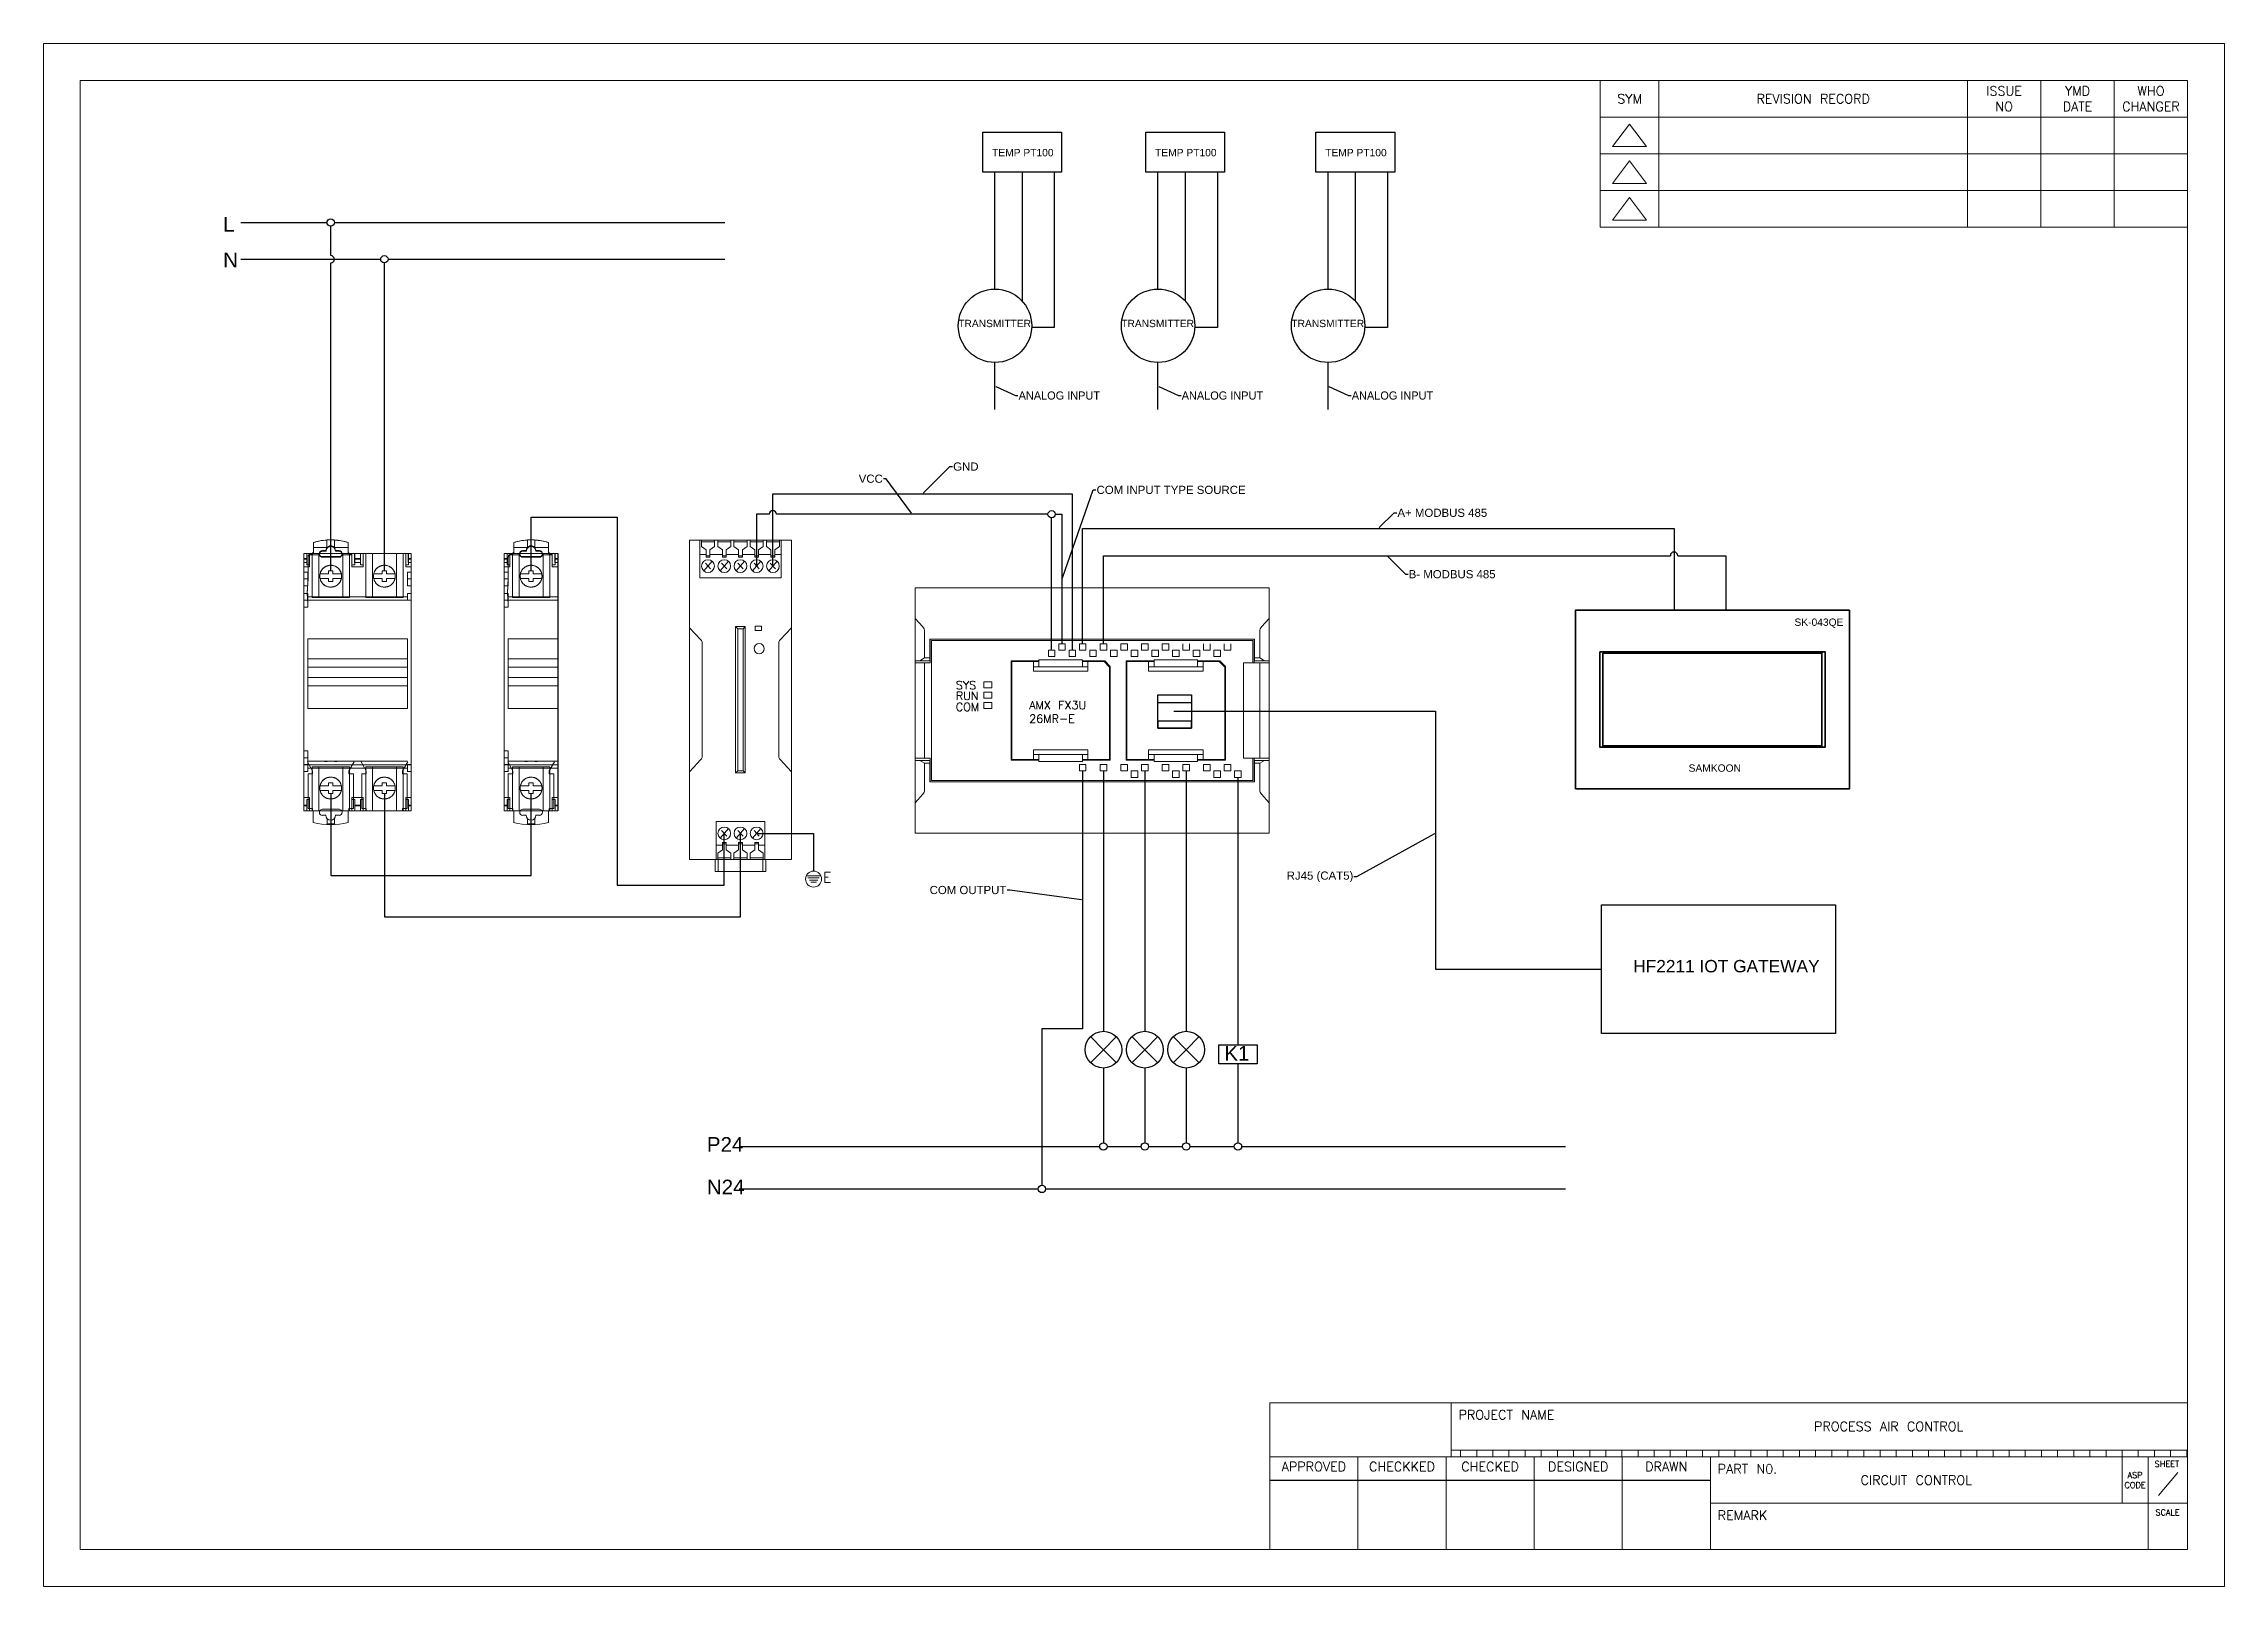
# Model space of a CAD drawing. Header units: inches. Extents: x 14 to 311, y 11 to 221.
import ezdxf
from ezdxf import colors
from ezdxf.entities.mleader import LeaderData, LeaderLine
from ezdxf.enums import TextEntityAlignment as Align
from ezdxf.math import Vec2, Vec3

# ---------------------------------------------------------------- set-up
doc = ezdxf.new("R2010")
doc.units = ezdxf.units.IN
doc.header["$MEASUREMENT"] = 0
doc.layers.add('LAYER-001', color=7, linetype='Continuous')
doc.layers.add('PDF3_Geometry', color=7, linetype='Continuous', true_color=0x4b4b4b)
doc.layers.add('Z_OM_OUTLINE', color=7, linetype='Continuous', lineweight=30)
doc.styles.add('EE DWG .txt', font='txt.shx')
doc.styles.get("Standard").update_dxf_attribs({"font": 'arial.ttf'})

msp = doc.modelspace()

# ---------------------------------------------------------------- texts
at = {"color": 3, "linetype": 'Continuous', "attachment_point": 1}
for s, insert, char_height, width in [('TEMP PT100', (143.08, 206.53), 0.999, 11.71), ('TEMP PT100', (165.28, 206.53), 0.999, 11.71), ('TEMP PT100', (188.45, 206.53), 0.999, 11.71), ('L', (38.36, 197.28), 2, 21.5426), ('N', (38.36, 192.42), 2, 21.5426), ('TRANSMITTER', (138.47, 183.27), 0.9987, 11.71), ('TRANSMITTER', (160.67, 183.27), 0.9987, 11.71), ('TRANSMITTER', (183.84, 183.27), 0.9987, 11.71), ('SK-043QE', (252.36, 142.61), 0.999, 11.71), ('SAMKOON', (237.94, 122.75), 0.999, 11.71), ('HF2211 IOT GATEWAY', (230.4, 96.13), 1.6853, 41.5273), ('K1', (174.71, 84.43), 2, 21.5426), ('P24', (104.24, 72.02), 2, 21.5426), ('N24', (104.24, 66.22), 2, 21.5426)]:
    msp.add_mtext(s, dxfattribs=dict(at, insert=insert, char_height=char_height, width=width))
at = {"layer": 'LAYER-001', "lineweight": 13, "style": 'EE DWG .txt'}
msp.add_text('E', height=1.4, dxfattribs=at).set_placement((120.63, 106.68), align=Align.CENTER)
for s, insert, char_height, width, attachment_point in [('SYM', (229.91, 213.36), 1.27, 5.0986, 5), ('REVISION RECORD', (254.91, 213.36), 1.27, 27.6132, 5), ('ISSUE\\PNO', (280.91, 213.36), 1.27, 5.0986, 5), ('YMD\\PDATE', (290.91, 213.36), 1.27, 5.0986, 5), ('WHO CHANGER', (300.91, 213.36), 1.27, 10, 5), ('SYS', (138.15, 134.1), 1.113, 9.5343, 1), ('COM', (138.15, 131.13), 1.113, 9.5343, 1), ('RUN', (138.15, 132.64), 1.113, 9.5343, 1), ('AMX FX3U 26MR-E', (148.14, 131.38), 1.113, 9.5343, 1), ('PROJECT NAME', (206.61, 34.86), 1.27, 14.987, 1), ('PROCESS AIR CONTROL', (265.19, 32.64), 1.27, 74.174, 5), ('APPROVED', (186.91, 27.17), 1.27, 10.9654, 5), ('CHECKKED', (198.91, 27.17), 1.27, 10.9654, 5), ('CHECKED', (210.91, 27.17), 1.27, 10.9654, 5), ('DESIGNED', (222.91, 27.17), 1.27, 10.9654, 5), ('DRAWN', (234.91, 27.17), 1.27, 10.9654, 5), ('PART N0.', (241.91, 27.48), 1.27, 10.9654, 1), ('SHEET', (301.41, 27.93), 0.813, 3.5366, 1), ('CIRCUIT CONTROL', (268.95, 25.33), 1.27, 38.3237, 5), ('ASP \\PCODE', (298.75, 25.33), 0.813, 3.5366, 5), ('REMARK', (241.91, 21.17), 1.27, 10.9654, 1), ('SCALE', (303.18, 20.93), 0.813, 3.5366, 5)]:
    msp.add_mtext(s, dxfattribs=dict(at, insert=insert, char_height=char_height, width=width, attachment_point=attachment_point))

# ---------------------------------------------------------------- blocks, each defined once
blk = doc.blocks.new('S8VK-C12024')
at = {"layer": 'Z_OM_OUTLINE', "lineweight": 13}
for p, q in [((-205.63, 62.5), (-205.63, -62.5)), ((-205.63, 62.5), (-165.63, 62.5)), ((-201.5, 62.5), (-201.5, 47.7)), ((-200.9, 62.5), (-200.9, 60.03)), ((-195.75, 61.8), (-200.9, 61.8)), ((-200.9, 60.03), (-199.08, 58.73)), ((-197.58, 58.73), (-195.75, 60.03)), ((-195.75, 60.03), (-195.75, 62.5)), ((-194.55, 62.5), (-194.55, 60.03)), ((-189.4, 61.8), (-194.55, 61.8)), ((-194.55, 60.03), (-192.73, 58.73)), ((-191.23, 58.73), (-189.4, 60.03)), ((-189.4, 60.03), (-189.4, 62.5)), ((-188.2, 62.5), (-188.2, 60.03)), ((-183.05, 61.8), (-188.2, 61.8)), ((-188.2, 60.03), (-186.38, 58.73)), ((-184.88, 58.73), (-183.05, 60.03)), ((-183.05, 60.03), (-183.05, 62.5)), ((-181.85, 62.5), (-181.85, 60.03)), ((-176.7, 61.8), (-181.85, 61.8)), ((-181.85, 60.03), (-180.03, 58.73)), ((-178.53, 58.73), (-176.7, 60.03)), ((-176.7, 60.03), (-176.7, 62.5)), ((-175.5, 62.5), (-175.5, 60.03)), ((-170.35, 61.8), (-175.5, 61.8)), ((-175.5, 60.03), (-173.68, 58.73)), ((-172.18, 58.73), (-170.35, 60.03)), ((-170.35, 60.03), (-170.35, 62.5)), ((-169.75, 62.5), (-169.75, 47.7)), ((-165.63, -62.5), (-165.63, 62.5)), ((-199.08, 56.86), (-201.5, 56.86)), ((-196.7, 54.2), (-199.95, 50.4)), ((-197.31, 51.2), (-199.35, 53.4)), ((-199.08, 58.73), (-199.08, 55.86)), ((-197.58, 56.37), (-199.08, 56.37)), ((-199.08, 55.86), (-197.58, 55.86)), ((-197.58, 55.86), (-197.58, 58.73)), ((-192.73, 56.86), (-197.58, 56.86)), ((-190.35, 54.2), (-193.6, 50.4)), ((-190.96, 51.2), (-193, 53.4)), ((-192.73, 58.73), (-192.73, 55.86)), ((-191.23, 56.37), (-192.73, 56.37)), ((-192.73, 55.86), (-191.23, 55.86)), ((-191.23, 55.86), (-191.23, 58.73)), ((-186.38, 56.86), (-191.23, 56.86)), ((-184, 54.2), (-187.25, 50.4)), ((-184.61, 51.2), (-186.65, 53.4)), ((-186.38, 58.73), (-186.38, 55.86)), ((-184.88, 56.37), (-186.38, 56.37)), ((-186.38, 55.86), (-184.88, 55.86)), ((-184.88, 55.86), (-184.88, 58.73)), ((-180.03, 56.86), (-184.88, 56.86)), ((-177.65, 54.2), (-180.9, 50.4)), ((-178.26, 51.2), (-180.3, 53.4)), ((-180.03, 58.73), (-180.03, 55.86)), ((-178.53, 56.37), (-180.03, 56.37)), ((-180.03, 55.86), (-178.53, 55.86)), ((-178.53, 55.86), (-178.53, 58.73)), ((-173.68, 56.86), (-178.53, 56.86)), ((-171.3, 54.2), (-174.55, 50.4)), ((-171.91, 51.2), (-173.95, 53.4)), ((-173.68, 58.73), (-173.68, 55.86)), ((-172.18, 56.37), (-173.68, 56.37)), ((-173.68, 55.86), (-172.18, 55.86)), ((-172.18, 55.86), (-172.18, 58.73)), ((-169.75, 56.86), (-172.18, 56.86)), ((-169.75, 47.7), (-201.5, 47.7)), ((-201.15, 23.41), (-205.63, 28.21)), ((-187.53, 28.65), (-186.63, 27.75)), ((-187.53, -28.65), (-187.53, 28.65)), ((-187.53, 28.65), (-183.73, 28.65)), ((-186.63, -27.75), (-186.63, 27.75)), ((-186.63, 27.75), (-184.63, 27.75)), ((-184.63, 27.75), (-183.73, 28.65)), ((-184.63, -27.75), (-184.63, 27.75)), ((-183.73, 28.65), (-183.73, -28.65)), ((-179.93, 28.85), (-179.93, 27.15)), ((-177.33, 28.85), (-179.93, 28.85)), ((-179.93, 27.15), (-177.33, 27.15)), ((-177.33, 27.15), (-177.33, 28.85)), ((-170.11, 23.41), (-165.63, 28.21)), ((-200.63, -22.23), (-200.63, 22.23)), ((-170.63, -22.23), (-170.63, 22.23)), ((-201.15, -23.41), (-205.63, -28.21)), ((-170.11, -23.41), (-165.63, -28.21)), ((-186.63, -27.75), (-187.53, -28.65)), ((-187.53, -28.65), (-183.73, -28.65)), ((-186.63, -27.75), (-184.63, -27.75)), ((-183.73, -28.65), (-184.63, -27.75)), ((-195.15, -47.7), (-195.15, -62.5)), ((-176.1, -47.7), (-195.15, -47.7)), ((-190.35, -50.4), (-193.6, -54.2)), ((-190.96, -53.4), (-193, -51.2)), ((-184, -50.4), (-187.25, -54.2)), ((-184.61, -53.4), (-186.65, -51.2)), ((-177.65, -50.4), (-180.9, -54.2)), ((-178.26, -53.4), (-180.3, -51.2)), ((-176.1, -47.7), (-176.1, -62.5)), ((-192.73, -56.86), (-195.15, -56.86)), ((-192.73, -58.73), (-194.55, -60.03)), ((-192.73, -55.86), (-192.73, -58.73)), ((-191.23, -55.86), (-192.73, -55.86)), ((-192.73, -56.37), (-191.23, -56.37)), ((-191.23, -58.73), (-191.23, -55.86)), ((-186.38, -56.86), (-191.23, -56.86)), ((-189.4, -60.03), (-191.23, -58.73)), ((-186.38, -58.73), (-188.2, -60.03)), ((-186.38, -55.86), (-186.38, -58.73)), ((-184.88, -55.86), (-186.38, -55.86)), ((-186.38, -56.37), (-184.88, -56.37)), ((-184.88, -58.73), (-184.88, -55.86)), ((-180.03, -56.86), (-184.88, -56.86)), ((-183.05, -60.03), (-184.88, -58.73)), ((-180.03, -58.73), (-181.85, -60.03)), ((-180.03, -55.86), (-180.03, -58.73)), ((-178.53, -55.86), (-180.03, -55.86)), ((-180.03, -56.37), (-178.53, -56.37)), ((-178.53, -58.73), (-178.53, -55.86)), ((-176.1, -56.86), (-178.53, -56.86)), ((-176.7, -60.03), (-178.53, -58.73)), ((-205.63, -62.5), (-165.63, -62.5)), ((-195.53, -67.2), (-195.53, -62.5)), ((-175.73, -67.2), (-195.53, -67.2)), ((-194.55, -60.03), (-194.55, -62.5)), ((-194.55, -61.8), (-189.4, -61.8)), ((-194.33, -62.5), (-194.33, -67.2)), ((-189.4, -62.5), (-189.4, -60.03)), ((-188.2, -60.03), (-188.2, -62.5)), ((-188.2, -61.8), (-183.05, -61.8)), ((-183.05, -62.5), (-183.05, -60.03)), ((-181.85, -60.03), (-181.85, -62.5)), ((-181.85, -61.8), (-176.7, -61.8)), ((-176.93, -67.2), (-176.93, -62.5)), ((-176.7, -62.5), (-176.7, -60.03)), ((-175.73, -62.5), (-175.73, -67.2))]:
    blk.add_line(p, q, dxfattribs=at)
for centre, radius in [((-198.33, 52.3), 2.5), ((-191.98, 52.3), 2.5), ((-185.63, 52.3), 2.5), ((-179.28, 52.3), 2.5), ((-172.93, 52.3), 2.5), ((-178.33, 20), 2), ((-191.98, -52.3), 2.5), ((-185.63, -52.3), 2.5), ((-179.28, -52.3), 2.5)]:
    blk.add_circle(centre, radius, dxfattribs=at)
for centre, start, end in [((-202.57, 22.08), 4.49137, 43.33261), ((-168.69, 22.08), 136.66739, 175.50863), ((-202.57, -22.08), 316.66739, 355.50863), ((-168.69, -22.08), 184.49137, 223.33261)]:
    blk.add_arc(centre, 1.95, start, end, dxfattribs=at)

# ---------------------------------------------------------------- linework, layer by layer
for p, q in [((143.41, 203.36), (143.41, 187.46)), ((147.17, 203.36), (147.17, 185.83)), ((151.56, 203.36), (151.56, 182.23)), ((165.62, 203.36), (165.62, 187.46)), ((169.38, 203.36), (169.38, 185.83)), ((173.77, 203.36), (173.77, 182.23)), ((188.79, 203.36), (188.79, 187.46)), ((192.55, 203.36), (192.55, 185.83)), ((196.93, 203.36), (196.93, 182.23)), ((40.75, 196.51), (52.51, 196.51)), ((53.51, 196.51), (106.7, 196.51)), ((53.01, 192.01), (53.01, 196.01)), ((40.75, 191.51), (59.82, 191.51)), ((53.01, 149.09), (53.01, 191.01)), ((60.32, 149.09), (60.32, 191.01)), ((60.82, 191.51), (106.7, 191.51)), ((151.56, 182.23), (148.48, 182.23)), ((173.77, 182.23), (170.68, 182.23)), ((196.93, 182.23), (193.85, 182.23)), ((143.41, 177.46), (143.41, 171.04)), ((165.62, 177.46), (165.62, 171.04)), ((188.79, 177.46), (188.79, 171.04)), ((113.23, 149.74), (113.23, 159.57)), ((113.23, 159.57), (154.01, 159.57)), ((154.01, 159.57), (154.01, 138.29)), ((80.3, 149.09), (80.3, 156.42)), ((80.3, 156.42), (92.04, 156.42)), ((92.04, 156.42), (92.04, 107.61)), ((111.02, 156.8), (111.02, 149.74)), ((112.73, 156.8), (111.02, 156.8)), ((150.69, 156.8), (113.73, 156.8)), ((151.19, 138.29), (151.19, 156.3)), ((151.69, 156.8), (152.6, 156.8)), ((152.6, 156.8), (152.6, 139.17)), ((155.42, 139.17), (155.42, 154.85)), ((155.42, 154.85), (235.96, 154.85)), ((235.96, 154.85), (235.96, 143.75)), ((83.96, 151.46), (83.96, 116.44)), ((158.24, 139.17), (158.24, 151.16)), ((158.24, 151.16), (235.46, 151.16)), ((236.46, 151.16), (243.03, 151.16)), ((243.03, 151.16), (243.03, 143.75)), ((167.82, 129.99), (203.48, 129.99)), ((203.48, 129.99), (203.48, 96.8)), ((155.42, 121.86), (155.42, 86.74)), ((158.24, 121.86), (158.24, 86.42)), ((163.88, 121.86), (163.88, 86.42)), ((169.52, 121.86), (169.52, 86.42)), ((53.01, 118.81), (53.01, 107.61)), ((60.32, 118.81), (60.32, 101.99)), ((80.3, 107.61), (80.3, 118.81)), ((176.57, 120.99), (176.57, 84.6)), ((106.6, 106.33), (106.6, 113.36)), ((108.81, 101.99), (108.81, 113.36)), ((111.02, 113.36), (118.77, 113.36)), ((118.77, 113.36), (118.77, 108.23)), ((53.01, 107.61), (80.3, 107.61)), ((92.04, 107.61), (92.04, 106.33)), ((92.04, 106.33), (106.6, 106.33)), ((60.32, 101.99), (108.81, 101.99)), ((203.48, 96.8), (203.48, 94.88)), ((203.48, 94.88), (226.09, 94.88)), ((155.42, 86.74), (149.87, 86.74)), ((149.87, 86.74), (149.87, 65.46)), ((158.24, 83.92), (156.47, 85.69)), ((158.24, 83.92), (156.47, 82.15)), ((158.24, 83.92), (160.01, 85.69)), ((158.24, 83.92), (160.01, 82.15)), ((163.88, 83.92), (162.11, 85.69)), ((163.88, 83.92), (162.11, 82.15)), ((163.88, 83.92), (165.65, 85.69)), ((163.88, 83.92), (165.65, 82.15)), ((169.52, 83.92), (167.75, 85.69)), ((169.52, 83.92), (167.75, 82.15)), ((169.52, 83.92), (171.29, 85.69)), ((169.52, 83.92), (171.29, 82.15)), ((158.24, 81.42), (158.24, 71.25)), ((163.88, 81.42), (163.88, 71.25)), ((169.52, 81.42), (169.52, 71.25)), ((176.57, 81.97), (176.57, 71.25)), ((108.62, 70.75), (157.74, 70.75)), ((158.74, 70.75), (163.38, 70.75)), ((164.38, 70.75), (169.02, 70.75)), ((170.02, 70.75), (176.07, 70.75)), ((177.07, 70.75), (221.17, 70.75)), ((108.62, 64.96), (149.37, 64.96)), ((150.37, 64.96), (221.17, 64.96)), ((240.91, 25.27), (180.91, 25.27))]:
    msp.add_line(p, q)
at = {"lineweight": 13}
for p, q in [((50.59, 151.46), (50.6, 151.48)), ((50.6, 151.48), (50.61, 151.5)), ((50.61, 151.5), (50.62, 151.52)), ((50.62, 151.52), (50.63, 151.55)), ((50.63, 151.55), (50.64, 151.57)), ((50.64, 151.57), (50.65, 151.6)), ((50.65, 151.6), (50.66, 151.63)), ((50.92, 153.03), (50.66, 152.96)), ((50.66, 152.96), (50.66, 152.28)), ((50.66, 152.28), (52.5, 152.28)), ((50.66, 152.28), (50.66, 151.69)), ((50.66, 152.28), (52.5, 152.28)), ((50.66, 152.28), (50.66, 152.28)), ((50.66, 151.66), (50.66, 151.69)), ((50.66, 151.63), (50.66, 151.66)), ((51.19, 153.1), (50.92, 153.03)), ((51.45, 153.16), (51.19, 153.1)), ((51.71, 153.21), (51.45, 153.16)), ((51.49, 151.51), (51.48, 151.48)), ((51.48, 151.48), (51.48, 151.46)), ((51.5, 151.53), (51.49, 151.51)), ((51.51, 151.55), (51.5, 151.53)), ((51.53, 151.58), (51.51, 151.55)), ((51.54, 151.6), (51.53, 151.58)), ((51.56, 151.62), (51.54, 151.6)), ((51.57, 151.64), (51.56, 151.62)), ((51.59, 151.65), (51.57, 151.64)), ((51.61, 151.67), (51.59, 151.65)), ((51.63, 151.69), (51.61, 151.67)), ((51.65, 151.7), (51.63, 151.69)), ((51.67, 151.72), (51.65, 151.7)), ((51.69, 151.73), (51.67, 151.72)), ((51.72, 151.74), (51.69, 151.73)), ((51.97, 153.25), (51.71, 153.21)), ((51.75, 151.75), (51.72, 151.74)), ((51.78, 151.76), (51.75, 151.75)), ((51.81, 151.77), (51.78, 151.76)), ((51.84, 151.77), (51.81, 151.77)), ((51.88, 151.77), (51.84, 151.77)), ((51.88, 151.87), (52.37, 151.87)), ((51.88, 151.87), (51.88, 151.77)), ((51.88, 151.77), (52.37, 151.77)), ((52.24, 153.27), (51.97, 153.25)), ((52.5, 153.3), (52.24, 153.27)), ((52.37, 151.87), (52.37, 151.77)), ((52.38, 151.81), (52.37, 151.77)), ((52.39, 151.91), (52.38, 151.88)), ((52.38, 151.88), (52.38, 151.84)), ((52.38, 151.84), (52.38, 151.81)), ((52.4, 151.94), (52.39, 151.91)), ((52.41, 151.98), (52.4, 151.94)), ((52.42, 152.01), (52.41, 151.98)), ((52.44, 152.05), (52.42, 152.01)), ((52.45, 152.08), (52.44, 152.05)), ((52.47, 152.11), (52.45, 152.08)), ((52.49, 152.15), (52.47, 152.11)), ((52.52, 152.18), (52.49, 152.15)), ((52.76, 153.31), (52.5, 153.3)), ((52.5, 152.28), (52.5, 153.3)), ((52.5, 152.28), (52.5, 152.28)), ((52.54, 152.21), (52.52, 152.18)), ((52.57, 152.23), (52.54, 152.21)), ((52.6, 152.26), (52.57, 152.23)), ((52.63, 152.28), (52.6, 152.26)), ((52.66, 152.31), (52.63, 152.28)), ((52.69, 152.33), (52.66, 152.31)), ((52.72, 152.35), (52.69, 152.33)), ((52.76, 152.36), (52.72, 152.35)), ((53.02, 153.31), (52.76, 153.31)), ((52.79, 152.38), (52.76, 152.36)), ((52.83, 152.39), (52.79, 152.38)), ((52.86, 152.4), (52.83, 152.39)), ((52.9, 152.4), (52.86, 152.4)), ((52.93, 152.41), (52.9, 152.4)), ((52.96, 152.41), (52.93, 152.41)), ((53, 152.42), (52.96, 152.41)), ((53.03, 152.42), (53, 152.42)), ((53.26, 153.31), (53.02, 153.31)), ((53.07, 152.41), (53.03, 152.42)), ((53.1, 152.41), (53.07, 152.41)), ((53.13, 152.4), (53.1, 152.41)), ((53.17, 152.4), (53.13, 152.4)), ((53.2, 152.39), (53.17, 152.4)), ((53.24, 152.38), (53.2, 152.39)), ((53.27, 152.36), (53.24, 152.38)), ((53.49, 153.3), (53.26, 153.31)), ((53.31, 152.35), (53.27, 152.36)), ((53.34, 152.33), (53.31, 152.35)), ((53.37, 152.31), (53.34, 152.33)), ((53.4, 152.28), (53.37, 152.31)), ((53.43, 152.26), (53.4, 152.28)), ((53.46, 152.23), (53.43, 152.26)), ((53.49, 152.21), (53.46, 152.23)), ((53.73, 153.28), (53.49, 153.3)), ((53.51, 152.18), (53.49, 152.21)), ((53.54, 152.15), (53.51, 152.18)), ((53.53, 153.3), (53.53, 152.28)), ((53.53, 152.28), (55.37, 152.28)), ((53.53, 152.28), (55.37, 152.28)), ((53.53, 152.28), (53.53, 152.28)), ((53.56, 152.11), (53.54, 152.15)), ((53.58, 152.08), (53.56, 152.11)), ((53.59, 152.05), (53.58, 152.08)), ((53.61, 152.01), (53.59, 152.05)), ((53.62, 151.98), (53.61, 152.01)), ((53.63, 151.94), (53.62, 151.98)), ((53.64, 151.91), (53.63, 151.94)), ((53.65, 151.88), (53.64, 151.91)), ((53.65, 151.84), (53.65, 151.88)), ((53.65, 151.87), (54.15, 151.87)), ((53.65, 151.87), (53.65, 151.77)), ((53.65, 151.81), (53.65, 151.84)), ((53.65, 151.77), (53.65, 151.81)), ((53.65, 151.77), (54.15, 151.77)), ((53.96, 153.26), (53.73, 153.28)), ((54.2, 153.23), (53.96, 153.26)), ((54.15, 151.87), (54.15, 151.77)), ((54.19, 151.77), (54.15, 151.77)), ((54.22, 151.77), (54.19, 151.77)), ((54.43, 153.19), (54.2, 153.23)), ((54.25, 151.76), (54.22, 151.77)), ((54.28, 151.75), (54.25, 151.76)), ((54.31, 151.74), (54.28, 151.75)), ((54.34, 151.73), (54.31, 151.74)), ((54.36, 151.72), (54.34, 151.73)), ((54.38, 151.7), (54.36, 151.72)), ((54.4, 151.69), (54.38, 151.7)), ((54.42, 151.67), (54.4, 151.69)), ((54.44, 151.65), (54.42, 151.67)), ((54.66, 153.14), (54.43, 153.19)), ((54.46, 151.64), (54.44, 151.65)), ((54.47, 151.62), (54.46, 151.64)), ((54.49, 151.6), (54.47, 151.62)), ((54.5, 151.58), (54.49, 151.6)), ((54.51, 151.55), (54.5, 151.58)), ((54.53, 151.53), (54.51, 151.55)), ((54.54, 151.51), (54.53, 151.53)), ((54.54, 151.48), (54.54, 151.51)), ((54.55, 151.46), (54.54, 151.48)), ((54.9, 153.09), (54.66, 153.14)), ((55.13, 153.03), (54.9, 153.09)), ((55.37, 152.96), (55.13, 153.03)), ((55.37, 152.28), (55.37, 152.96)), ((55.37, 152.28), (55.37, 152.28)), ((55.37, 151.69), (55.37, 152.28)), ((55.37, 151.69), (55.37, 151.66)), ((55.37, 151.66), (55.37, 151.63)), ((55.37, 151.63), (55.38, 151.6)), ((55.38, 151.6), (55.39, 151.57)), ((55.39, 151.57), (55.39, 151.55)), ((55.39, 151.55), (55.4, 151.52)), ((55.4, 151.52), (55.42, 151.5)), ((55.42, 151.5), (55.43, 151.48)), ((55.43, 151.48), (55.44, 151.46)), ((77.88, 151.46), (77.89, 151.48)), ((77.89, 151.48), (77.9, 151.5)), ((77.9, 151.5), (77.91, 151.52)), ((77.91, 151.52), (77.92, 151.55)), ((77.92, 151.55), (77.93, 151.57)), ((77.93, 151.57), (77.94, 151.6)), ((77.94, 151.63), (77.95, 151.66)), ((77.94, 151.6), (77.94, 151.63)), ((78.21, 153.03), (77.95, 152.96)), ((77.95, 152.96), (77.95, 152.28)), ((77.95, 152.28), (79.79, 152.28)), ((77.95, 152.28), (77.95, 151.69)), ((77.95, 152.28), (79.79, 152.28)), ((77.95, 152.28), (77.95, 152.28)), ((77.95, 151.66), (77.95, 151.69)), ((78.47, 153.1), (78.21, 153.03)), ((78.74, 153.16), (78.47, 153.1)), ((79, 153.21), (78.74, 153.16)), ((78.77, 151.48), (78.76, 151.46)), ((78.78, 151.51), (78.77, 151.48)), ((78.79, 151.53), (78.78, 151.51)), ((78.8, 151.55), (78.79, 151.53)), ((78.81, 151.58), (78.8, 151.55)), ((78.83, 151.6), (78.81, 151.58)), ((78.84, 151.62), (78.83, 151.6)), ((78.86, 151.64), (78.84, 151.62)), ((78.88, 151.65), (78.86, 151.64)), ((78.89, 151.67), (78.88, 151.65)), ((78.91, 151.69), (78.89, 151.67)), ((78.94, 151.7), (78.91, 151.69)), ((78.96, 151.72), (78.94, 151.7)), ((78.98, 151.73), (78.96, 151.72)), ((79.01, 151.74), (78.98, 151.73)), ((79.26, 153.25), (79, 153.21)), ((79.03, 151.75), (79.01, 151.74)), ((79.06, 151.76), (79.03, 151.75)), ((79.09, 151.77), (79.06, 151.76)), ((79.13, 151.77), (79.09, 151.77)), ((79.17, 151.77), (79.13, 151.77)), ((79.17, 151.87), (79.66, 151.87)), ((79.17, 151.87), (79.17, 151.77)), ((79.17, 151.77), (79.66, 151.77)), ((79.52, 153.27), (79.26, 153.25)), ((79.79, 153.3), (79.52, 153.27)), ((79.66, 151.87), (79.66, 151.77)), ((79.67, 151.84), (79.66, 151.81)), ((79.66, 151.81), (79.66, 151.77)), ((79.68, 151.91), (79.67, 151.88)), ((79.67, 151.88), (79.67, 151.84)), ((79.69, 151.94), (79.68, 151.91)), ((79.7, 151.98), (79.69, 151.94)), ((79.71, 152.01), (79.7, 151.98)), ((79.72, 152.05), (79.71, 152.01)), ((79.74, 152.08), (79.72, 152.05)), ((79.76, 152.11), (79.74, 152.08)), ((79.78, 152.15), (79.76, 152.11)), ((79.8, 152.18), (79.78, 152.15)), ((80.05, 153.31), (79.79, 153.3)), ((79.79, 152.28), (79.79, 153.3)), ((79.79, 152.28), (79.79, 152.28)), ((79.83, 152.21), (79.8, 152.18)), ((79.86, 152.23), (79.83, 152.21)), ((79.88, 152.26), (79.86, 152.23)), ((79.91, 152.28), (79.88, 152.26)), ((79.95, 152.31), (79.91, 152.28)), ((79.98, 152.33), (79.95, 152.31)), ((80.01, 152.35), (79.98, 152.33)), ((80.04, 152.36), (80.01, 152.35)), ((80.08, 152.38), (80.04, 152.36)), ((80.31, 153.31), (80.05, 153.31)), ((80.11, 152.39), (80.08, 152.38)), ((80.15, 152.4), (80.11, 152.39)), ((80.18, 152.4), (80.15, 152.4)), ((80.22, 152.41), (80.18, 152.4)), ((80.25, 152.41), (80.22, 152.41)), ((80.29, 152.42), (80.25, 152.41)), ((80.32, 152.42), (80.29, 152.42)), ((80.55, 153.31), (80.31, 153.31)), ((80.35, 152.41), (80.32, 152.42)), ((80.39, 152.41), (80.35, 152.41)), ((80.42, 152.4), (80.39, 152.41)), ((80.46, 152.4), (80.42, 152.4)), ((80.49, 152.39), (80.46, 152.4)), ((80.52, 152.38), (80.49, 152.39)), ((80.56, 152.36), (80.52, 152.38)), ((80.78, 153.3), (80.55, 153.31)), ((80.59, 152.35), (80.56, 152.36)), ((80.63, 152.33), (80.59, 152.35)), ((80.66, 152.31), (80.63, 152.33)), ((80.69, 152.28), (80.66, 152.31)), ((80.72, 152.26), (80.69, 152.28)), ((80.75, 152.23), (80.72, 152.26)), ((80.77, 152.21), (80.75, 152.23)), ((80.8, 152.18), (80.77, 152.21)), ((81.01, 153.28), (80.78, 153.3)), ((80.82, 152.15), (80.8, 152.18)), ((80.82, 153.3), (80.82, 152.28)), ((80.82, 152.28), (82.66, 152.28)), ((80.82, 152.28), (82.66, 152.28)), ((80.82, 152.28), (80.82, 152.28)), ((80.84, 152.11), (80.82, 152.15)), ((80.86, 152.08), (80.84, 152.11)), ((80.88, 152.05), (80.86, 152.08)), ((80.9, 152.01), (80.88, 152.05)), ((80.91, 151.98), (80.9, 152.01)), ((80.92, 151.94), (80.91, 151.98)), ((80.93, 151.91), (80.92, 151.94)), ((80.93, 151.88), (80.93, 151.91)), ((80.94, 151.84), (80.93, 151.88)), ((80.94, 151.87), (81.44, 151.87)), ((80.94, 151.87), (80.94, 151.77)), ((80.94, 151.81), (80.94, 151.84)), ((80.94, 151.77), (80.94, 151.81)), ((80.94, 151.77), (81.44, 151.77)), ((81.25, 153.26), (81.01, 153.28)), ((81.48, 153.23), (81.25, 153.26)), ((81.44, 151.87), (81.44, 151.77)), ((81.48, 151.77), (81.44, 151.77)), ((81.72, 153.19), (81.48, 153.23)), ((81.51, 151.77), (81.48, 151.77)), ((81.54, 151.76), (81.51, 151.77)), ((81.57, 151.75), (81.54, 151.76)), ((81.6, 151.74), (81.57, 151.75)), ((81.62, 151.73), (81.6, 151.74)), ((81.65, 151.72), (81.62, 151.73)), ((81.67, 151.7), (81.65, 151.72)), ((81.69, 151.69), (81.67, 151.7)), ((81.71, 151.67), (81.69, 151.69)), ((81.73, 151.65), (81.71, 151.67)), ((81.95, 153.14), (81.72, 153.19)), ((81.75, 151.64), (81.73, 151.65)), ((81.76, 151.62), (81.75, 151.64)), ((81.78, 151.6), (81.76, 151.62)), ((81.79, 151.58), (81.78, 151.6)), ((81.8, 151.55), (81.79, 151.58)), ((81.81, 151.53), (81.8, 151.55)), ((81.82, 151.51), (81.81, 151.53)), ((81.83, 151.48), (81.82, 151.51)), ((81.84, 151.46), (81.83, 151.48)), ((82.19, 153.09), (81.95, 153.14)), ((82.42, 153.03), (82.19, 153.09)), ((82.66, 152.96), (82.42, 153.03)), ((82.66, 152.28), (82.66, 152.96)), ((82.66, 152.28), (82.66, 152.28)), ((82.66, 151.69), (82.66, 152.28)), ((82.66, 151.69), (82.66, 151.66)), ((82.66, 151.66), (82.66, 151.63)), ((82.66, 151.63), (82.67, 151.6)), ((82.67, 151.6), (82.67, 151.57)), ((82.67, 151.57), (82.68, 151.55)), ((82.68, 151.55), (82.69, 151.52)), ((82.69, 151.52), (82.7, 151.5)), ((82.7, 151.5), (82.72, 151.48)), ((82.72, 151.48), (82.73, 151.46)), ((49.36, 151.46), (49.36, 143.65)), ((49.36, 151.46), (49.36, 151.46)), ((49.36, 151.46), (49.36, 151.46)), ((49.36, 151.46), (63.98, 151.46)), ((49.36, 150.77), (49.75, 150.77)), ((49.36, 150.69), (49.75, 150.69)), ((49.36, 150.22), (49.36, 150.22)), ((49.36, 150.22), (49.77, 150.22)), ((50.12, 149.64), (49.36, 149.64)), ((49.88, 148.92), (49.36, 148.92)), ((49.75, 151.46), (49.75, 151.46)), ((49.75, 151.46), (49.75, 151.46)), ((49.75, 151.46), (49.75, 150.69)), ((49.75, 150.69), (49.75, 149.9)), ((49.75, 149.93), (50.12, 149.93)), ((49.75, 149.9), (50.12, 149.9)), ((49.77, 151.46), (49.77, 151.46)), ((49.77, 151.46), (49.77, 150.22)), ((49.77, 150.22), (49.77, 150.22)), ((49.88, 148.92), (49.88, 147.99)), ((49.92, 151.04), (49.92, 150.95)), ((49.92, 150.95), (49.92, 148.06)), ((50.12, 151.46), (50.12, 151.46)), ((50.12, 151.46), (50.12, 149.9)), ((50.12, 149.64), (50.12, 149.9)), ((50.17, 151.27), (50.16, 151.26)), ((50.16, 151.26), (51.48, 151.26)), ((50.18, 151.27), (50.17, 151.27)), ((50.2, 151.27), (50.18, 151.27)), ((50.21, 151.27), (50.2, 151.27)), ((50.22, 151.28), (50.21, 151.27)), ((50.23, 151.28), (50.22, 151.28)), ((50.25, 151.28), (50.23, 151.28)), ((50.25, 151.37), (50.25, 151.28)), ((50.25, 151.28), (50.28, 151.28)), ((50.28, 151.28), (50.31, 151.28)), ((50.31, 151.28), (50.34, 151.29)), ((50.34, 151.29), (50.36, 151.29)), ((50.36, 151.29), (50.39, 151.3)), ((50.39, 151.3), (50.41, 151.31)), ((50.41, 151.31), (50.43, 151.32)), ((50.43, 151.32), (50.45, 151.33)), ((50.45, 151.33), (50.47, 151.34)), ((50.47, 151.34), (50.49, 151.36)), ((50.48, 151.46), (50.48, 145.47)), ((50.49, 151.36), (50.51, 151.37)), ((50.51, 151.37), (50.53, 151.39)), ((50.53, 151.39), (50.54, 151.4)), ((50.54, 151.4), (50.56, 151.42)), ((50.56, 151.42), (50.57, 151.44)), ((50.57, 151.44), (50.59, 151.46)), ((51.38, 151.46), (51.38, 145.47)), ((51.48, 151.46), (51.47, 151.44)), ((51.47, 151.36), (51.47, 151.45)), ((51.47, 151.44), (51.47, 151.43)), ((51.47, 151.43), (51.47, 151.41)), ((51.47, 151.41), (51.47, 151.39)), ((51.47, 151.39), (51.47, 151.38)), ((51.47, 151.38), (51.47, 151.36)), ((51.47, 151.36), (51.47, 151.35)), ((51.47, 151.35), (51.47, 151.33)), ((51.47, 151.33), (51.47, 151.31)), ((51.47, 151.31), (51.47, 151.3)), ((51.47, 151.3), (51.47, 151.28)), ((51.47, 151.28), (51.48, 151.26)), ((51.53, 148.47), (51.54, 148.54)), ((51.54, 148.54), (51.55, 148.61)), ((51.55, 148.61), (51.56, 148.68)), ((51.56, 148.68), (51.58, 148.75)), ((51.56, 148.68), (51.56, 148.68)), ((51.56, 148.68), (51.56, 148.68)), ((51.56, 148.68), (52.73, 148.68)), ((51.58, 148.75), (51.6, 148.81)), ((51.6, 148.81), (51.62, 148.88)), ((51.62, 148.88), (51.64, 148.95)), ((51.64, 148.95), (51.67, 149.01)), ((51.67, 149.01), (51.7, 149.07)), ((51.7, 149.07), (51.74, 149.13)), ((51.74, 149.13), (51.78, 149.19)), ((51.78, 149.19), (51.82, 149.25)), ((51.82, 149.25), (51.86, 149.3)), ((51.86, 149.3), (51.9, 149.36)), ((51.88, 151.04), (51.88, 150.95)), ((52.94, 151.04), (51.88, 151.04)), ((52.94, 150.95), (51.88, 150.95)), ((51.9, 149.36), (51.95, 149.41)), ((51.95, 149.41), (52, 149.46)), ((52, 149.46), (52.05, 149.5)), ((52.05, 149.5), (52.11, 149.55)), ((52.11, 149.55), (52.16, 149.59)), ((52.16, 149.59), (52.22, 149.63)), ((52.22, 149.63), (52.28, 149.66)), ((52.28, 149.66), (52.34, 149.69)), ((52.34, 149.69), (52.41, 149.72)), ((52.41, 149.72), (52.47, 149.75)), ((52.47, 149.75), (52.54, 149.77)), ((52.54, 149.77), (52.6, 149.8)), ((52.6, 149.8), (52.67, 149.81)), ((52.67, 149.81), (52.74, 149.83)), ((52.73, 149.09), (52.73, 148.68)), ((53.3, 149.09), (52.73, 149.09)), ((52.73, 149.09), (52.73, 149.09)), ((52.73, 148.68), (52.73, 148.68)), ((52.74, 149.83), (52.81, 149.84)), ((52.81, 149.84), (52.87, 149.85)), ((52.87, 149.85), (52.94, 149.85)), ((54.15, 151.04), (52.94, 151.04)), ((52.94, 151.04), (52.94, 150.95)), ((54.15, 150.95), (52.94, 150.95)), ((52.94, 149.85), (53.01, 149.85)), ((53.01, 149.85), (53.08, 149.85)), ((53.01, 149.85), (53.01, 149.85)), ((53.08, 149.85), (53.15, 149.85)), ((53.15, 149.85), (53.22, 149.84)), ((53.22, 149.84), (53.29, 149.83)), ((53.29, 149.83), (53.36, 149.81)), ((53.3, 148.68), (53.3, 149.09)), ((53.3, 149.09), (53.3, 149.09)), ((54.47, 148.68), (53.3, 148.68)), ((53.3, 148.68), (53.3, 148.68)), ((53.36, 149.81), (53.43, 149.8)), ((53.43, 149.8), (53.49, 149.77)), ((53.49, 149.77), (53.56, 149.75)), ((53.56, 149.75), (53.62, 149.72)), ((53.62, 149.72), (53.69, 149.69)), ((53.69, 149.69), (53.75, 149.66)), ((53.75, 149.66), (53.81, 149.63)), ((53.81, 149.63), (53.86, 149.59)), ((53.86, 149.59), (53.92, 149.55)), ((53.92, 149.55), (53.98, 149.5)), ((53.98, 149.5), (54.03, 149.46)), ((54.03, 149.46), (54.08, 149.41)), ((54.08, 149.41), (54.12, 149.36)), ((54.12, 149.36), (54.17, 149.3)), ((54.15, 151.04), (54.15, 150.95)), ((54.17, 149.3), (54.21, 149.25)), ((54.21, 149.25), (54.25, 149.19)), ((54.25, 149.19), (54.29, 149.13)), ((54.29, 149.13), (54.32, 149.07)), ((54.32, 149.07), (54.36, 149.01)), ((54.36, 149.01), (54.38, 148.95)), ((54.38, 148.95), (54.41, 148.88)), ((54.41, 148.88), (54.43, 148.82)), ((54.43, 148.82), (54.45, 148.75)), ((54.45, 148.75), (54.47, 148.68)), ((54.47, 148.68), (54.48, 148.61)), ((54.47, 148.68), (54.47, 148.68)), ((54.47, 148.68), (54.47, 148.68)), ((54.48, 148.61), (54.49, 148.54)), ((54.49, 148.54), (54.5, 148.47)), ((54.55, 151.44), (54.55, 151.46)), ((54.56, 151.43), (54.55, 151.44)), ((54.55, 151.26), (54.56, 151.28)), ((54.55, 151.26), (55.87, 151.26)), ((54.56, 151.45), (54.56, 151.36)), ((54.56, 151.41), (54.56, 151.43)), ((54.56, 151.39), (54.56, 151.41)), ((54.56, 151.38), (54.56, 151.39)), ((54.56, 151.36), (54.56, 151.38)), ((54.56, 151.35), (54.56, 151.36)), ((54.56, 151.33), (54.56, 151.35)), ((54.56, 151.31), (54.56, 151.33)), ((54.56, 151.3), (54.56, 151.31)), ((54.56, 151.28), (54.56, 151.3)), ((54.65, 151.46), (54.65, 145.47)), ((55.44, 151.46), (55.45, 151.44)), ((55.45, 151.44), (55.47, 151.42)), ((55.47, 151.42), (55.48, 151.4)), ((55.48, 151.4), (55.5, 151.39)), ((55.5, 151.39), (55.52, 151.37)), ((55.52, 151.37), (55.54, 151.36)), ((55.54, 151.36), (55.56, 151.34)), ((55.55, 151.46), (55.55, 145.47)), ((55.56, 151.34), (55.58, 151.33)), ((55.58, 151.33), (55.6, 151.32)), ((55.6, 151.32), (55.62, 151.31)), ((55.62, 151.31), (55.64, 151.3)), ((55.64, 151.3), (55.67, 151.29)), ((55.67, 151.29), (55.69, 151.29)), ((55.69, 151.29), (55.72, 151.28)), ((55.72, 151.28), (55.75, 151.28)), ((55.75, 151.28), (55.78, 151.28)), ((55.78, 151.37), (55.78, 151.28)), ((55.79, 151.28), (55.78, 151.28)), ((55.81, 151.28), (55.79, 151.28)), ((55.82, 151.27), (55.81, 151.28)), ((55.83, 151.27), (55.82, 151.27)), ((55.85, 151.27), (55.83, 151.27)), ((55.86, 151.27), (55.85, 151.27)), ((55.87, 151.26), (55.86, 151.27)), ((55.91, 151.46), (55.91, 151.46)), ((55.91, 151.46), (55.91, 149.9)), ((56.28, 149.93), (55.91, 149.93)), ((55.91, 149.64), (55.91, 149.9)), ((56.28, 149.9), (55.91, 149.9)), ((57.43, 149.64), (55.91, 149.64)), ((56.26, 151.46), (56.26, 151.46)), ((56.26, 151.46), (56.26, 150.22)), ((56.26, 150.22), (57.08, 150.22)), ((56.26, 150.22), (56.26, 150.22)), ((56.28, 151.46), (56.28, 151.46)), ((56.28, 151.46), (56.28, 151.46)), ((56.28, 151.46), (56.28, 150.69)), ((56.28, 150.77), (57.06, 150.77)), ((56.28, 150.69), (56.28, 149.9)), ((57.06, 150.69), (56.28, 150.69)), ((57.06, 151.46), (57.06, 151.46)), ((57.06, 151.46), (57.06, 151.46)), ((57.06, 151.46), (57.06, 150.69)), ((57.06, 150.69), (57.06, 149.9)), ((57.06, 149.93), (57.43, 149.93)), ((57.06, 149.9), (57.43, 149.9)), ((57.08, 151.46), (57.08, 151.46)), ((57.08, 151.46), (57.08, 150.22)), ((57.08, 150.22), (57.08, 150.22)), ((57.43, 151.46), (57.43, 149.9)), ((57.43, 151.46), (57.43, 151.46)), ((57.43, 149.64), (57.43, 149.9)), ((57.78, 151.46), (57.78, 145.47)), ((58.69, 151.46), (58.69, 145.47)), ((58.84, 148.47), (58.85, 148.54)), ((58.85, 148.54), (58.86, 148.61)), ((58.86, 148.61), (58.87, 148.68)), ((58.87, 148.68), (58.89, 148.75)), ((58.87, 148.68), (58.87, 148.68)), ((58.87, 148.68), (58.87, 148.68)), ((58.87, 148.68), (60.04, 148.68)), ((58.89, 148.75), (58.91, 148.81)), ((58.91, 148.81), (58.93, 148.88)), ((58.93, 148.88), (58.95, 148.94)), ((58.95, 148.94), (58.98, 149.01)), ((58.98, 149.01), (59.01, 149.07)), ((59.01, 149.07), (59.05, 149.13)), ((59.05, 149.13), (59.09, 149.19)), ((59.09, 149.19), (59.13, 149.25)), ((59.13, 149.25), (59.17, 149.3)), ((59.17, 149.3), (59.21, 149.36)), ((59.21, 149.36), (59.26, 149.41)), ((59.26, 149.41), (59.31, 149.45)), ((59.31, 149.45), (59.36, 149.5)), ((59.36, 149.5), (59.42, 149.54)), ((59.42, 149.54), (59.47, 149.59)), ((59.47, 149.59), (59.53, 149.62)), ((59.53, 149.62), (59.59, 149.66)), ((59.59, 149.66), (59.65, 149.69)), ((59.65, 149.69), (59.72, 149.72)), ((59.72, 149.72), (59.78, 149.75)), ((59.78, 149.75), (59.85, 149.77)), ((59.85, 149.77), (59.91, 149.8)), ((59.91, 149.8), (59.98, 149.81)), ((59.98, 149.81), (60.05, 149.83)), ((60.04, 149.09), (60.04, 148.68)), ((60.61, 149.09), (60.04, 149.09)), ((60.04, 149.09), (60.04, 149.09)), ((60.04, 148.68), (60.04, 148.68)), ((60.05, 149.83), (60.12, 149.84)), ((60.12, 149.84), (60.18, 149.85)), ((60.18, 149.85), (60.25, 149.85)), ((60.25, 149.85), (60.32, 149.85)), ((60.32, 149.85), (60.32, 149.85)), ((60.32, 149.85), (60.39, 149.85)), ((60.39, 149.85), (60.46, 149.85)), ((60.46, 149.85), (60.53, 149.84)), ((60.53, 149.84), (60.6, 149.83)), ((60.6, 149.83), (60.67, 149.81)), ((60.61, 148.68), (60.61, 149.09)), ((60.61, 149.09), (60.61, 149.09)), ((61.78, 148.68), (60.61, 148.68)), ((60.61, 148.68), (60.61, 148.68)), ((60.67, 149.81), (60.74, 149.8)), ((60.74, 149.8), (60.8, 149.77)), ((60.8, 149.77), (60.87, 149.75)), ((60.87, 149.75), (60.93, 149.72)), ((60.93, 149.72), (61, 149.69)), ((61, 149.69), (61.06, 149.66)), ((61.06, 149.66), (61.12, 149.62)), ((61.12, 149.62), (61.18, 149.59)), ((61.18, 149.59), (61.23, 149.54)), ((61.23, 149.54), (61.29, 149.5)), ((61.29, 149.5), (61.34, 149.46)), ((61.34, 149.46), (61.39, 149.41)), ((61.39, 149.41), (61.44, 149.36)), ((61.44, 149.36), (61.48, 149.3)), ((61.48, 149.3), (61.52, 149.25)), ((61.52, 149.25), (61.56, 149.19)), ((61.56, 149.19), (61.6, 149.13)), ((61.6, 149.13), (61.63, 149.07)), ((61.63, 149.07), (61.67, 149.01)), ((61.67, 149.01), (61.69, 148.95)), ((61.69, 148.95), (61.72, 148.88)), ((61.72, 148.88), (61.74, 148.81)), ((61.74, 148.81), (61.76, 148.75)), ((61.76, 148.75), (61.78, 148.68)), ((61.78, 148.68), (61.79, 148.61)), ((61.78, 148.68), (61.78, 148.68)), ((61.78, 148.68), (61.78, 148.68)), ((61.79, 148.61), (61.8, 148.54)), ((61.8, 148.54), (61.81, 148.47)), ((61.96, 151.46), (61.96, 145.47)), ((62.86, 151.46), (62.86, 145.47)), ((63.22, 151.46), (63.22, 151.46)), ((63.22, 151.46), (63.22, 149.9)), ((63.59, 149.93), (63.22, 149.93)), ((63.22, 149.64), (63.22, 149.9)), ((63.59, 149.9), (63.22, 149.9)), ((63.98, 149.64), (63.22, 149.64)), ((63.46, 148.92), (63.46, 147.99)), ((63.98, 148.92), (63.46, 148.92)), ((63.57, 151.46), (63.57, 151.46)), ((63.57, 151.46), (63.57, 150.22)), ((63.98, 150.22), (63.57, 150.22)), ((63.57, 150.22), (63.57, 150.22)), ((63.59, 151.46), (63.59, 151.46)), ((63.59, 151.46), (63.59, 151.46)), ((63.59, 151.46), (63.59, 150.69)), ((63.98, 150.77), (63.59, 150.77)), ((63.59, 150.69), (63.59, 149.9)), ((63.98, 150.69), (63.59, 150.69)), ((63.98, 151.46), (63.98, 151.46)), ((63.98, 151.46), (63.98, 151.46)), ((63.98, 151.46), (63.98, 143.65)), ((63.98, 150.22), (63.98, 150.22)), ((76.65, 151.46), (76.65, 143.65)), ((76.65, 151.46), (76.65, 151.46)), ((76.65, 151.46), (76.65, 151.46)), ((76.65, 151.46), (83.96, 151.46)), ((76.65, 150.77), (77.04, 150.77)), ((76.65, 150.69), (77.04, 150.69)), ((76.65, 150.22), (76.65, 150.22)), ((76.65, 150.22), (77.06, 150.22)), ((77.41, 149.64), (76.65, 149.64)), ((77.16, 148.92), (76.65, 148.92)), ((77.04, 151.46), (77.04, 151.46)), ((77.04, 151.46), (77.04, 151.46)), ((77.04, 151.46), (77.04, 150.69)), ((77.04, 150.69), (77.04, 149.9)), ((77.04, 149.93), (77.41, 149.93)), ((77.04, 149.9), (77.41, 149.9)), ((77.06, 151.46), (77.06, 151.46)), ((77.06, 151.46), (77.06, 150.22)), ((77.06, 150.22), (77.06, 150.22)), ((77.16, 148.92), (77.16, 147.99)), ((77.2, 151.04), (77.2, 150.95)), ((77.2, 150.95), (77.2, 148.06)), ((77.41, 151.46), (77.41, 151.46)), ((77.41, 151.46), (77.41, 149.9)), ((77.41, 149.64), (77.41, 149.9)), ((77.46, 151.27), (77.45, 151.26)), ((77.45, 151.26), (78.76, 151.26)), ((77.47, 151.27), (77.46, 151.27)), ((77.48, 151.27), (77.47, 151.27)), ((77.5, 151.27), (77.48, 151.27)), ((77.51, 151.28), (77.5, 151.27)), ((77.52, 151.28), (77.51, 151.28)), ((77.54, 151.28), (77.52, 151.28)), ((77.54, 151.37), (77.54, 151.28)), ((77.54, 151.28), (77.57, 151.28)), ((77.57, 151.28), (77.6, 151.28)), ((77.6, 151.28), (77.62, 151.29)), ((77.62, 151.29), (77.65, 151.29)), ((77.65, 151.29), (77.67, 151.3)), ((77.67, 151.3), (77.7, 151.31)), ((77.7, 151.31), (77.72, 151.32)), ((77.72, 151.32), (77.74, 151.33)), ((77.74, 151.33), (77.76, 151.34)), ((77.76, 151.46), (77.76, 145.47)), ((77.76, 151.34), (77.78, 151.36)), ((77.78, 151.36), (77.8, 151.37)), ((77.8, 151.37), (77.82, 151.39)), ((77.82, 151.39), (77.83, 151.4)), ((77.83, 151.4), (77.85, 151.42)), ((77.85, 151.42), (77.86, 151.44)), ((77.86, 151.44), (77.88, 151.46)), ((78.66, 151.46), (78.66, 145.47)), ((78.75, 151.36), (78.75, 151.45)), ((78.76, 151.41), (78.75, 151.39)), ((78.75, 151.39), (78.75, 151.38)), ((78.75, 151.38), (78.75, 151.36)), ((78.75, 151.36), (78.75, 151.35)), ((78.75, 151.35), (78.75, 151.33)), ((78.75, 151.33), (78.76, 151.31)), ((78.76, 151.46), (78.76, 151.44)), ((78.76, 151.44), (78.76, 151.43)), ((78.76, 151.43), (78.76, 151.41)), ((78.76, 151.31), (78.76, 151.3)), ((78.76, 151.3), (78.76, 151.28)), ((78.76, 151.28), (78.76, 151.26)), ((78.82, 148.47), (78.83, 148.54)), ((78.83, 148.54), (78.84, 148.61)), ((78.84, 148.61), (78.85, 148.68)), ((78.85, 148.68), (78.86, 148.75)), ((78.85, 148.68), (78.85, 148.68)), ((78.85, 148.68), (78.85, 148.68)), ((78.85, 148.68), (80.01, 148.68)), ((78.86, 148.75), (78.88, 148.81)), ((78.88, 148.81), (78.91, 148.88)), ((78.91, 148.88), (78.93, 148.95)), ((78.93, 148.95), (78.96, 149.01)), ((78.96, 149.01), (78.99, 149.07)), ((78.99, 149.07), (79.03, 149.13)), ((79.03, 149.13), (79.06, 149.19)), ((79.06, 149.19), (79.1, 149.25)), ((79.1, 149.25), (79.15, 149.3)), ((79.15, 149.3), (79.19, 149.36)), ((79.17, 151.04), (79.17, 150.95)), ((80.23, 151.04), (79.17, 151.04)), ((80.23, 150.95), (79.17, 150.95)), ((79.19, 149.36), (79.24, 149.41)), ((79.24, 149.41), (79.29, 149.46)), ((79.29, 149.46), (79.34, 149.5)), ((79.34, 149.5), (79.4, 149.55)), ((79.4, 149.55), (79.45, 149.59)), ((79.45, 149.59), (79.51, 149.63)), ((79.51, 149.63), (79.57, 149.66)), ((79.57, 149.66), (79.63, 149.69)), ((79.63, 149.69), (79.69, 149.72)), ((79.69, 149.72), (79.76, 149.75)), ((79.76, 149.75), (79.82, 149.77)), ((79.82, 149.77), (79.89, 149.8)), ((79.89, 149.8), (79.96, 149.81)), ((79.96, 149.81), (80.03, 149.83)), ((80.01, 149.09), (80.01, 148.68)), ((80.59, 149.09), (80.01, 149.09)), ((80.01, 149.09), (80.01, 149.09)), ((80.01, 148.68), (80.01, 148.68)), ((80.03, 149.83), (80.09, 149.84)), ((80.09, 149.84), (80.16, 149.85)), ((80.16, 149.85), (80.23, 149.85)), ((81.44, 151.04), (80.23, 151.04)), ((80.23, 151.04), (80.23, 150.95)), ((81.44, 150.95), (80.23, 150.95)), ((80.23, 149.85), (80.3, 149.85)), ((80.3, 149.85), (80.37, 149.85)), ((80.3, 149.85), (80.3, 149.85)), ((80.37, 149.85), (80.44, 149.85)), ((80.44, 149.85), (80.51, 149.84)), ((80.51, 149.84), (80.58, 149.83)), ((80.58, 149.83), (80.65, 149.81)), ((80.59, 148.68), (80.59, 149.09)), ((80.59, 149.09), (80.59, 149.09)), ((81.76, 148.68), (80.59, 148.68)), ((80.59, 148.68), (80.59, 148.68)), ((80.65, 149.81), (80.71, 149.8)), ((80.71, 149.8), (80.78, 149.77)), ((80.78, 149.77), (80.85, 149.75)), ((80.85, 149.75), (80.91, 149.72)), ((80.91, 149.72), (80.97, 149.69)), ((80.97, 149.69), (81.03, 149.66)), ((81.03, 149.66), (81.09, 149.63)), ((81.09, 149.63), (81.15, 149.59)), ((81.15, 149.59), (81.21, 149.55)), ((81.21, 149.55), (81.26, 149.5)), ((81.26, 149.5), (81.31, 149.46)), ((81.31, 149.46), (81.36, 149.41)), ((81.36, 149.41), (81.41, 149.36)), ((81.41, 149.36), (81.46, 149.3)), ((81.44, 151.04), (81.44, 150.95)), ((81.46, 149.3), (81.5, 149.25)), ((81.5, 149.25), (81.54, 149.19)), ((81.54, 149.19), (81.58, 149.13)), ((81.58, 149.13), (81.61, 149.07)), ((81.61, 149.07), (81.64, 149.01)), ((81.64, 149.01), (81.67, 148.95)), ((81.67, 148.95), (81.7, 148.88)), ((81.7, 148.88), (81.72, 148.82)), ((81.72, 148.82), (81.74, 148.75)), ((81.74, 148.75), (81.76, 148.68)), ((81.76, 148.68), (81.77, 148.61)), ((81.76, 148.68), (81.76, 148.68)), ((81.76, 148.68), (81.76, 148.68)), ((81.77, 148.61), (81.78, 148.54)), ((81.78, 148.54), (81.79, 148.47)), ((81.84, 151.44), (81.84, 151.46)), ((81.85, 151.43), (81.84, 151.44)), ((81.84, 151.28), (81.85, 151.3)), ((81.84, 151.26), (81.84, 151.28)), ((81.84, 151.26), (83.16, 151.26)), ((81.85, 151.45), (81.85, 151.36)), ((81.85, 151.41), (81.85, 151.43)), ((81.85, 151.39), (81.85, 151.41)), ((81.85, 151.38), (81.85, 151.39)), ((81.85, 151.36), (81.85, 151.38)), ((81.85, 151.35), (81.85, 151.36)), ((81.85, 151.33), (81.85, 151.35)), ((81.85, 151.31), (81.85, 151.33)), ((81.85, 151.3), (81.85, 151.31)), ((81.94, 151.46), (81.94, 145.47)), ((82.73, 151.46), (82.74, 151.44)), ((82.74, 151.44), (82.76, 151.42)), ((82.76, 151.42), (82.77, 151.4)), ((82.77, 151.4), (82.79, 151.39)), ((82.79, 151.39), (82.81, 151.37)), ((82.81, 151.37), (82.82, 151.36)), ((82.82, 151.36), (82.84, 151.34)), ((82.84, 151.46), (82.84, 145.47)), ((82.84, 151.34), (82.86, 151.33)), ((82.86, 151.33), (82.88, 151.32)), ((82.88, 151.32), (82.91, 151.31)), ((82.91, 151.31), (82.93, 151.3)), ((82.93, 151.3), (82.95, 151.29)), ((82.95, 151.29), (82.98, 151.29)), ((82.98, 151.29), (83.01, 151.28)), ((83.01, 151.28), (83.04, 151.28)), ((83.04, 151.28), (83.07, 151.28)), ((83.07, 151.37), (83.07, 151.28)), ((83.08, 151.28), (83.07, 151.28)), ((83.1, 151.28), (83.08, 151.28)), ((83.11, 151.27), (83.1, 151.28)), ((83.12, 151.27), (83.11, 151.27)), ((83.13, 151.27), (83.12, 151.27)), ((83.15, 151.27), (83.13, 151.27)), ((83.16, 151.26), (83.15, 151.27)), ((83.19, 151.46), (83.19, 151.46)), ((83.19, 151.46), (83.19, 149.9)), ((83.56, 149.93), (83.19, 149.93)), ((83.19, 149.64), (83.19, 149.9)), ((83.56, 149.9), (83.19, 149.9)), ((83.96, 149.64), (83.19, 149.64)), ((83.54, 151.46), (83.54, 151.46)), ((83.54, 151.46), (83.54, 150.22)), ((83.54, 150.22), (83.96, 150.22)), ((83.54, 150.22), (83.54, 150.22)), ((83.56, 151.46), (83.56, 151.46)), ((83.56, 151.46), (83.56, 151.46)), ((83.56, 151.46), (83.56, 150.69)), ((83.56, 150.77), (83.96, 150.77)), ((83.56, 150.69), (83.56, 149.9)), ((83.96, 150.69), (83.56, 150.69)), ((49.36, 147.99), (49.88, 147.99)), ((49.36, 147.99), (49.88, 147.99)), ((49.88, 147.06), (49.36, 147.06)), ((49.88, 146.03), (49.36, 146.03)), ((49.92, 148.16), (49.81, 146.1)), ((49.92, 148.06), (49.81, 146)), ((49.81, 146.1), (49.88, 144.72)), ((49.81, 146.1), (49.81, 146)), ((49.81, 146), (49.88, 144.62)), ((49.88, 147.99), (49.88, 147.06)), ((49.88, 146.03), (49.88, 145.1)), ((63.46, 145.55), (49.88, 145.55)), ((51.53, 148.4), (51.53, 148.47)), ((51.53, 148.33), (51.53, 148.4)), ((51.53, 148.37), (51.53, 148.37)), ((51.53, 148.26), (51.53, 148.33)), ((51.54, 148.19), (51.53, 148.26)), ((51.55, 148.13), (51.54, 148.19)), ((51.56, 148.06), (51.55, 148.13)), ((51.58, 147.99), (51.56, 148.06)), ((51.56, 148.06), (51.56, 148.06)), ((51.56, 148.06), (51.56, 148.06)), ((51.56, 148.06), (52.73, 148.06)), ((51.6, 147.92), (51.58, 147.99)), ((51.62, 147.86), (51.6, 147.92)), ((51.64, 147.79), (51.62, 147.86)), ((51.67, 147.73), (51.64, 147.79)), ((51.7, 147.67), (51.67, 147.73)), ((51.74, 147.6), (51.7, 147.67)), ((51.78, 147.55), (51.74, 147.6)), ((51.82, 147.49), (51.78, 147.55)), ((51.86, 147.43), (51.82, 147.49)), ((51.9, 147.38), (51.86, 147.43)), ((51.95, 147.33), (51.9, 147.38)), ((52, 147.28), (51.95, 147.33)), ((52.05, 147.23), (52, 147.28)), ((52.11, 147.19), (52.05, 147.23)), ((52.16, 147.15), (52.11, 147.19)), ((52.22, 147.11), (52.16, 147.15)), ((52.28, 147.07), (52.22, 147.11)), ((52.34, 147.04), (52.28, 147.07)), ((52.41, 147.01), (52.34, 147.04)), ((52.47, 146.98), (52.41, 147.01)), ((52.54, 146.96), (52.47, 146.98)), ((52.6, 146.94), (52.54, 146.96)), ((52.67, 146.92), (52.6, 146.94)), ((52.74, 146.91), (52.67, 146.92)), ((52.73, 148.06), (52.73, 148.06)), ((52.73, 148.06), (52.73, 147.64)), ((52.73, 147.64), (53.3, 147.64)), ((52.73, 147.64), (52.73, 147.64)), ((52.81, 146.9), (52.74, 146.91)), ((52.88, 146.89), (52.81, 146.9)), ((52.94, 146.88), (52.88, 146.89)), ((53.01, 146.88), (52.94, 146.88)), ((53.08, 146.88), (53.01, 146.88)), ((53.01, 146.88), (53.01, 146.88)), ((53.15, 146.89), (53.08, 146.88)), ((53.22, 146.9), (53.15, 146.89)), ((53.29, 146.91), (53.22, 146.9)), ((53.36, 146.92), (53.29, 146.91)), ((54.47, 148.06), (53.3, 148.06)), ((53.3, 148.06), (53.3, 148.06)), ((53.3, 147.64), (53.3, 148.06)), ((53.3, 147.64), (53.3, 147.64)), ((53.43, 146.94), (53.36, 146.92)), ((53.49, 146.96), (53.43, 146.94)), ((53.56, 146.98), (53.49, 146.96)), ((53.62, 147.01), (53.56, 146.98)), ((53.69, 147.04), (53.62, 147.01)), ((53.75, 147.07), (53.69, 147.04)), ((53.81, 147.11), (53.75, 147.07)), ((53.87, 147.15), (53.81, 147.11)), ((53.92, 147.19), (53.87, 147.15)), ((53.98, 147.23), (53.92, 147.19)), ((54.03, 147.28), (53.98, 147.23)), ((54.08, 147.33), (54.03, 147.28)), ((54.13, 147.38), (54.08, 147.33)), ((54.17, 147.43), (54.13, 147.38)), ((54.21, 147.49), (54.17, 147.43)), ((54.25, 147.55), (54.21, 147.49)), ((54.29, 147.6), (54.25, 147.55)), ((54.33, 147.67), (54.29, 147.6)), ((54.36, 147.73), (54.33, 147.67)), ((54.39, 147.79), (54.36, 147.73)), ((54.41, 147.86), (54.39, 147.79)), ((54.43, 147.92), (54.41, 147.86)), ((54.45, 147.99), (54.43, 147.92)), ((54.47, 148.06), (54.45, 147.99)), ((54.48, 148.13), (54.47, 148.06)), ((54.47, 148.06), (54.47, 148.06)), ((54.47, 148.06), (54.47, 148.06)), ((54.49, 148.2), (54.48, 148.13)), ((54.5, 148.26), (54.49, 148.2)), ((54.5, 148.47), (54.5, 148.4)), ((54.5, 148.4), (54.5, 148.33)), ((54.5, 148.37), (54.5, 148.37)), ((54.5, 148.33), (54.5, 148.26)), ((58.84, 148.4), (58.84, 148.47)), ((58.84, 148.33), (58.84, 148.4)), ((58.84, 148.37), (58.84, 148.37)), ((58.84, 148.26), (58.84, 148.33)), ((58.85, 148.19), (58.84, 148.26)), ((58.86, 148.12), (58.85, 148.19)), ((58.87, 148.06), (58.86, 148.12)), ((58.89, 147.99), (58.87, 148.06)), ((58.87, 148.06), (58.87, 148.06)), ((58.87, 148.06), (58.87, 148.06)), ((58.87, 148.06), (60.04, 148.06)), ((58.91, 147.92), (58.89, 147.99)), ((58.93, 147.86), (58.91, 147.92)), ((58.95, 147.79), (58.93, 147.86)), ((58.98, 147.73), (58.95, 147.79)), ((59.01, 147.66), (58.98, 147.73)), ((59.05, 147.6), (59.01, 147.66)), ((59.09, 147.55), (59.05, 147.6)), ((59.13, 147.49), (59.09, 147.55)), ((59.17, 147.43), (59.13, 147.49)), ((59.21, 147.38), (59.17, 147.43)), ((59.26, 147.33), (59.21, 147.38)), ((59.31, 147.28), (59.26, 147.33)), ((59.36, 147.23), (59.31, 147.28)), ((59.42, 147.19), (59.36, 147.23)), ((59.47, 147.15), (59.42, 147.19)), ((59.53, 147.11), (59.47, 147.15)), ((59.59, 147.07), (59.53, 147.11)), ((59.65, 147.04), (59.59, 147.07)), ((59.72, 147.01), (59.65, 147.04)), ((59.78, 146.98), (59.72, 147.01)), ((59.85, 146.96), (59.78, 146.98)), ((59.91, 146.94), (59.85, 146.96)), ((59.98, 146.92), (59.91, 146.94)), ((60.05, 146.91), (59.98, 146.92)), ((60.04, 148.06), (60.04, 148.06)), ((60.04, 148.06), (60.04, 147.64)), ((60.04, 147.64), (60.61, 147.64)), ((60.04, 147.64), (60.04, 147.64)), ((60.12, 146.9), (60.05, 146.91)), ((60.18, 146.89), (60.12, 146.9)), ((60.25, 146.88), (60.18, 146.89)), ((60.32, 146.88), (60.25, 146.88)), ((60.32, 146.88), (60.32, 146.88)), ((60.39, 146.88), (60.32, 146.88)), ((60.46, 146.89), (60.39, 146.88)), ((60.53, 146.9), (60.46, 146.89)), ((60.6, 146.91), (60.53, 146.9)), ((60.67, 146.92), (60.6, 146.91)), ((61.78, 148.06), (60.61, 148.06)), ((60.61, 148.06), (60.61, 148.06)), ((60.61, 147.64), (60.61, 148.06)), ((60.61, 147.64), (60.61, 147.64)), ((60.74, 146.94), (60.67, 146.92)), ((60.8, 146.96), (60.74, 146.94)), ((60.87, 146.98), (60.8, 146.96)), ((60.93, 147.01), (60.87, 146.98)), ((61, 147.04), (60.93, 147.01)), ((61.06, 147.07), (61, 147.04)), ((61.12, 147.11), (61.06, 147.07)), ((61.18, 147.15), (61.12, 147.11)), ((61.23, 147.19), (61.18, 147.15)), ((61.29, 147.23), (61.23, 147.19)), ((61.34, 147.28), (61.29, 147.23)), ((61.39, 147.33), (61.34, 147.28)), ((61.44, 147.38), (61.39, 147.33)), ((61.48, 147.43), (61.44, 147.38)), ((61.52, 147.49), (61.48, 147.43)), ((61.56, 147.55), (61.52, 147.49)), ((61.6, 147.6), (61.56, 147.55)), ((61.63, 147.67), (61.6, 147.6)), ((61.67, 147.73), (61.63, 147.67)), ((61.69, 147.79), (61.67, 147.73)), ((61.72, 147.86), (61.69, 147.79)), ((61.74, 147.92), (61.72, 147.86)), ((61.76, 147.99), (61.74, 147.92)), ((61.78, 148.06), (61.76, 147.99)), ((61.79, 148.13), (61.78, 148.06)), ((61.78, 148.06), (61.78, 148.06)), ((61.78, 148.06), (61.78, 148.06)), ((61.8, 148.19), (61.79, 148.13)), ((61.81, 148.26), (61.8, 148.19)), ((61.81, 148.47), (61.81, 148.4)), ((61.81, 148.4), (61.81, 148.33)), ((61.81, 148.37), (61.81, 148.37)), ((61.81, 148.33), (61.81, 148.26)), ((63.46, 147.99), (63.46, 147.06)), ((63.98, 147.99), (63.46, 147.99)), ((63.98, 147.99), (63.46, 147.99)), ((63.98, 147.06), (63.46, 147.06)), ((63.46, 146.03), (63.46, 145.1)), ((63.98, 146.03), (63.46, 146.03)), ((76.65, 147.99), (77.16, 147.99)), ((76.65, 147.99), (77.16, 147.99)), ((77.16, 147.06), (76.65, 147.06)), ((77.16, 146.03), (76.65, 146.03)), ((77.2, 148.16), (77.1, 146.1)), ((77.2, 148.06), (77.1, 146)), ((77.1, 146.1), (77.16, 144.72)), ((77.1, 146.1), (77.1, 146)), ((77.1, 146), (77.16, 144.62)), ((77.16, 147.99), (77.16, 147.06)), ((77.16, 146.03), (77.16, 145.1)), ((83.96, 145.55), (77.16, 145.55)), ((78.82, 148.4), (78.82, 148.47)), ((78.82, 148.33), (78.82, 148.4)), ((78.82, 148.37), (78.82, 148.37)), ((78.82, 148.26), (78.82, 148.33)), ((78.83, 148.19), (78.82, 148.26)), ((78.84, 148.13), (78.83, 148.19)), ((78.85, 148.06), (78.84, 148.13)), ((78.86, 147.99), (78.85, 148.06)), ((78.85, 148.06), (78.85, 148.06)), ((78.85, 148.06), (78.85, 148.06)), ((78.85, 148.06), (80.01, 148.06)), ((78.88, 147.92), (78.86, 147.99)), ((78.91, 147.86), (78.88, 147.92)), ((78.93, 147.79), (78.91, 147.86)), ((78.96, 147.73), (78.93, 147.79)), ((78.99, 147.67), (78.96, 147.73)), ((79.03, 147.6), (78.99, 147.67)), ((79.06, 147.55), (79.03, 147.6)), ((79.1, 147.49), (79.06, 147.55)), ((79.15, 147.43), (79.1, 147.49)), ((79.19, 147.38), (79.15, 147.43)), ((79.24, 147.33), (79.19, 147.38)), ((79.29, 147.28), (79.24, 147.33)), ((79.34, 147.23), (79.29, 147.28)), ((79.39, 147.19), (79.34, 147.23)), ((79.45, 147.15), (79.39, 147.19)), ((79.51, 147.11), (79.45, 147.15)), ((79.57, 147.07), (79.51, 147.11)), ((79.63, 147.04), (79.57, 147.07)), ((79.69, 147.01), (79.63, 147.04)), ((79.76, 146.98), (79.69, 147.01)), ((79.82, 146.96), (79.76, 146.98)), ((79.89, 146.94), (79.82, 146.96)), ((79.96, 146.92), (79.89, 146.94)), ((80.03, 146.91), (79.96, 146.92)), ((80.01, 148.06), (80.01, 148.06)), ((80.01, 148.06), (80.01, 147.64)), ((80.01, 147.64), (80.59, 147.64)), ((80.01, 147.64), (80.01, 147.64)), ((80.09, 146.9), (80.03, 146.91)), ((80.16, 146.89), (80.09, 146.9)), ((80.23, 146.88), (80.16, 146.89)), ((80.3, 146.88), (80.23, 146.88)), ((80.37, 146.88), (80.3, 146.88)), ((80.3, 146.88), (80.3, 146.88)), ((80.44, 146.89), (80.37, 146.88)), ((80.51, 146.9), (80.44, 146.89)), ((80.58, 146.91), (80.51, 146.9)), ((80.65, 146.92), (80.58, 146.91)), ((81.76, 148.06), (80.59, 148.06)), ((80.59, 148.06), (80.59, 148.06)), ((80.59, 147.64), (80.59, 148.06)), ((80.59, 147.64), (80.59, 147.64)), ((80.71, 146.94), (80.65, 146.92)), ((80.78, 146.96), (80.71, 146.94)), ((80.85, 146.98), (80.78, 146.96)), ((80.91, 147.01), (80.85, 146.98)), ((80.97, 147.04), (80.91, 147.01)), ((81.04, 147.07), (80.97, 147.04)), ((81.1, 147.11), (81.04, 147.07)), ((81.15, 147.15), (81.1, 147.11)), ((81.21, 147.19), (81.15, 147.15)), ((81.26, 147.23), (81.21, 147.19)), ((81.32, 147.28), (81.26, 147.23)), ((81.37, 147.33), (81.32, 147.28)), ((81.41, 147.38), (81.37, 147.33)), ((81.46, 147.43), (81.41, 147.38)), ((81.5, 147.49), (81.46, 147.43)), ((81.54, 147.55), (81.5, 147.49)), ((81.58, 147.6), (81.54, 147.55)), ((81.61, 147.67), (81.58, 147.6)), ((81.64, 147.73), (81.61, 147.67)), ((81.67, 147.79), (81.64, 147.73)), ((81.7, 147.86), (81.67, 147.79)), ((81.72, 147.92), (81.7, 147.86)), ((81.74, 147.99), (81.72, 147.92)), ((81.76, 148.06), (81.74, 147.99)), ((81.77, 148.13), (81.76, 148.06)), ((81.76, 148.06), (81.76, 148.06)), ((81.76, 148.06), (81.76, 148.06)), ((81.78, 148.2), (81.77, 148.13)), ((81.79, 148.26), (81.78, 148.2)), ((81.79, 148.47), (81.79, 148.4)), ((81.79, 148.4), (81.79, 148.33)), ((81.79, 148.37), (81.79, 148.37)), ((81.79, 148.33), (81.79, 148.26)), ((49.36, 145.1), (49.88, 145.1)), ((49.36, 145.1), (49.88, 145.1)), ((49.88, 144.17), (49.36, 144.17)), ((49.36, 143.65), (49.36, 136.42)), ((49.36, 143.65), (49.36, 143.65)), ((49.88, 145.1), (49.88, 144.17)), ((63.46, 145.1), (49.88, 145.1)), ((49.88, 145.1), (63.46, 145.1)), ((49.88, 144.72), (49.88, 144.62)), ((51.38, 145.47), (50.48, 145.47)), ((51.38, 145.47), (54.65, 145.47)), ((55.55, 145.47), (54.65, 145.47)), ((58.69, 145.47), (57.78, 145.47)), ((58.69, 145.47), (61.96, 145.47)), ((62.86, 145.47), (61.96, 145.47)), ((63.98, 145.1), (63.46, 145.1)), ((63.98, 145.1), (63.46, 145.1)), ((63.98, 143.65), (63.98, 143.65)), ((63.98, 143.65), (63.98, 136.42)), ((76.65, 145.1), (77.16, 145.1)), ((76.65, 145.1), (77.16, 145.1)), ((77.16, 144.17), (76.65, 144.17)), ((76.65, 143.65), (76.65, 136.42)), ((76.65, 143.65), (76.65, 143.65)), ((77.16, 145.1), (77.16, 144.17)), ((83.96, 145.1), (77.16, 145.1)), ((77.16, 145.1), (83.96, 145.1)), ((77.16, 144.72), (77.16, 144.62)), ((78.66, 145.47), (77.76, 145.47)), ((78.66, 145.47), (81.94, 145.47)), ((82.84, 145.47), (81.94, 145.47)), ((49.36, 141.59), (49.36, 141.59)), ((49.36, 141.59), (49.36, 141.59)), ((63.98, 141.59), (63.98, 141.59)), ((63.98, 141.59), (63.98, 141.59)), ((76.65, 141.59), (76.65, 141.59)), ((76.65, 141.59), (76.65, 141.59)), ((49.36, 136.34), (49.36, 136.42)), ((49.36, 136.42), (49.36, 136.42)), ((49.36, 136.34), (49.36, 136.26)), ((49.36, 136.26), (49.36, 136.08)), ((49.36, 136.26), (49.36, 136.26)), ((49.36, 136.08), (49.36, 135.39)), ((49.36, 135.06), (49.36, 135.39)), ((49.36, 135.06), (49.36, 131.71)), ((63.98, 136.42), (63.98, 136.42)), ((63.98, 136.34), (63.98, 136.42)), ((63.98, 136.34), (63.98, 136.26)), ((63.98, 136.26), (63.98, 136.26)), ((63.98, 136.26), (63.98, 136.08)), ((63.98, 136.08), (63.98, 135.39)), ((63.98, 135.06), (63.98, 135.39)), ((63.98, 135.06), (63.98, 131.71)), ((76.65, 136.34), (76.65, 136.42)), ((76.65, 136.42), (76.65, 136.42)), ((76.65, 136.34), (76.65, 136.26)), ((76.65, 136.26), (76.65, 136.08)), ((76.65, 136.26), (76.65, 136.26)), ((76.65, 136.08), (76.65, 135.39)), ((76.65, 135.06), (76.65, 135.39)), ((76.65, 135.06), (76.65, 131.71)), ((49.36, 131.71), (49.36, 129.64)), ((63.98, 129.64), (63.98, 131.71)), ((76.65, 131.71), (76.65, 129.64)), ((49.36, 129.64), (49.36, 125.07)), ((63.98, 129.64), (63.98, 125.07)), ((76.65, 129.64), (76.65, 125.07)), ((49.36, 126.84), (49.36, 126.84)), ((49.36, 125.07), (49.36, 124.24)), ((49.36, 125.07), (49.36, 125.07)), ((63.98, 126.84), (63.98, 126.84)), ((63.98, 125.07), (63.98, 125.07)), ((63.98, 125.07), (63.98, 124.24)), ((76.65, 126.84), (76.65, 126.84)), ((76.65, 125.07), (76.65, 124.24)), ((76.65, 125.07), (76.65, 125.07)), ((49.88, 124.59), (49.36, 124.59)), ((49.36, 124.24), (49.36, 116.44)), ((49.36, 123.66), (49.88, 123.66)), ((49.36, 123.66), (49.88, 123.66)), ((49.88, 123.64), (49.36, 123.64)), ((49.88, 122.73), (49.36, 122.73)), ((49.36, 122.71), (49.88, 122.71)), ((49.36, 122.71), (49.88, 122.71)), ((49.88, 121.78), (49.36, 121.78)), ((50.54, 121.87), (49.83, 123.09)), ((49.83, 123.09), (49.83, 123.09)), ((49.88, 124.59), (49.88, 123.66)), ((49.88, 123.66), (49.88, 122.73)), ((63.46, 123.17), (49.88, 123.17)), ((49.88, 122.73), (49.88, 122.71)), ((49.88, 122.71), (49.88, 121.78)), ((63.46, 122.71), (49.88, 122.71)), ((49.88, 122.71), (63.46, 122.71)), ((63.46, 122.26), (49.88, 122.26)), ((51.38, 122.42), (50.48, 122.42)), ((50.48, 122.42), (50.48, 116.44)), ((50.54, 121.47), (50.54, 121.87)), ((50.54, 121.87), (50.54, 121.87)), ((51.38, 116.44), (51.38, 122.42)), ((51.38, 122.42), (54.65, 122.42)), ((52.52, 123.13), (52.15, 123.13)), ((52.15, 123.13), (52.15, 123.13)), ((52.52, 123.13), (52.52, 123.13)), ((53.88, 123.13), (53.51, 123.13)), ((53.51, 123.13), (53.51, 123.13)), ((53.88, 123.13), (53.88, 123.13)), ((55.55, 122.42), (54.65, 122.42)), ((54.65, 116.44), (54.65, 122.42)), ((56.19, 123.09), (55.49, 121.87)), ((55.49, 121.87), (55.49, 121.47)), ((55.49, 121.87), (55.49, 121.87)), ((55.55, 122.42), (55.55, 116.44)), ((56.19, 123.09), (56.19, 123.09)), ((57.85, 121.87), (57.14, 123.09)), ((57.14, 123.09), (57.14, 123.09)), ((58.69, 122.42), (57.78, 122.42)), ((57.78, 122.42), (57.78, 116.44)), ((57.85, 121.47), (57.85, 121.87)), ((57.85, 121.87), (57.85, 121.87)), ((58.69, 116.44), (58.69, 122.42)), ((58.69, 122.42), (61.96, 122.42)), ((62.86, 122.42), (61.96, 122.42)), ((61.96, 116.44), (61.96, 122.42)), ((63.5, 123.09), (62.8, 121.87)), ((62.8, 121.87), (62.8, 121.47)), ((62.8, 121.87), (62.8, 121.87)), ((62.86, 122.42), (62.86, 116.44)), ((63.46, 122.73), (63.46, 122.71)), ((63.98, 122.73), (63.46, 122.73)), ((63.46, 122.71), (63.46, 121.78)), ((63.98, 122.71), (63.46, 122.71)), ((63.98, 122.71), (63.46, 122.71)), ((63.98, 121.78), (63.46, 121.78)), ((63.5, 123.09), (63.5, 123.09)), ((63.98, 124.24), (63.98, 116.44)), ((77.16, 124.59), (76.65, 124.59)), ((76.65, 124.24), (76.65, 116.44)), ((76.65, 123.66), (77.16, 123.66)), ((76.65, 123.66), (77.16, 123.66)), ((77.16, 123.64), (76.65, 123.64)), ((77.16, 122.73), (76.65, 122.73)), ((76.65, 122.71), (77.16, 122.71)), ((76.65, 122.71), (77.16, 122.71)), ((77.16, 121.78), (76.65, 121.78)), ((77.82, 121.87), (77.12, 123.09)), ((77.12, 123.09), (77.12, 123.09)), ((77.16, 124.59), (77.16, 123.66)), ((77.16, 123.66), (77.16, 122.73)), ((83.96, 123.17), (77.16, 123.17)), ((77.16, 122.73), (77.16, 122.71)), ((77.16, 122.71), (77.16, 121.78)), ((77.16, 122.71), (83.96, 122.71)), ((83.96, 122.71), (77.16, 122.71)), ((83.96, 122.26), (77.16, 122.26)), ((78.66, 122.42), (77.76, 122.42)), ((77.76, 122.42), (77.76, 116.44)), ((77.82, 121.47), (77.82, 121.87)), ((77.82, 121.87), (77.82, 121.87)), ((78.66, 116.44), (78.66, 122.42)), ((78.66, 122.42), (81.94, 122.42)), ((79.81, 123.13), (79.43, 123.13)), ((79.43, 123.13), (79.43, 123.13)), ((79.81, 123.13), (79.81, 123.13)), ((81.17, 123.13), (80.8, 123.13)), ((80.8, 123.13), (80.8, 123.13)), ((81.17, 123.13), (81.17, 123.13)), ((82.84, 122.42), (81.94, 122.42)), ((81.94, 116.44), (81.94, 122.42)), ((83.48, 123.09), (82.78, 121.87)), ((82.78, 121.87), (82.78, 121.47)), ((82.78, 121.87), (82.78, 121.87)), ((82.84, 122.42), (82.84, 116.44)), ((83.48, 123.09), (83.48, 123.09)), ((49.92, 116.77), (49.92, 121.47)), ((49.92, 121.47), (50.54, 121.47)), ((49.92, 121.47), (49.92, 121.47)), ((50.54, 121.47), (50.54, 121.47)), ((51.53, 119.64), (51.54, 119.71)), ((51.53, 119.57), (51.53, 119.64)), ((51.53, 119.5), (51.53, 119.57)), ((51.53, 119.53), (51.53, 119.53)), ((51.53, 119.43), (51.53, 119.5)), ((51.54, 119.36), (51.53, 119.43)), ((51.54, 119.71), (51.55, 119.77)), ((51.55, 119.29), (51.54, 119.36)), ((51.55, 119.77), (51.56, 119.84)), ((51.56, 119.22), (51.55, 119.29)), ((51.56, 119.84), (51.58, 119.91)), ((51.56, 119.84), (51.56, 119.84)), ((51.56, 119.84), (51.56, 119.84)), ((51.56, 119.84), (52.73, 119.84)), ((51.58, 119.15), (51.56, 119.22)), ((51.56, 119.22), (51.56, 119.22)), ((51.56, 119.22), (51.56, 119.22)), ((51.56, 119.22), (52.73, 119.22)), ((51.58, 119.91), (51.6, 119.98)), ((51.6, 119.09), (51.58, 119.15)), ((51.6, 119.98), (51.62, 120.05)), ((51.62, 119.02), (51.6, 119.09)), ((51.62, 120.05), (51.64, 120.11)), ((51.64, 118.96), (51.62, 119.02)), ((51.64, 120.11), (51.67, 120.17)), ((51.67, 118.89), (51.64, 118.96)), ((51.67, 120.17), (51.7, 120.24)), ((51.7, 118.83), (51.67, 118.89)), ((51.7, 120.24), (51.74, 120.3)), ((51.74, 118.77), (51.7, 118.83)), ((51.74, 120.3), (51.78, 120.36)), ((51.78, 120.36), (51.82, 120.41)), ((51.82, 120.41), (51.86, 120.47)), ((51.86, 120.47), (51.9, 120.52)), ((51.9, 120.52), (51.95, 120.57)), ((51.95, 120.57), (52, 120.62)), ((52, 120.62), (52.05, 120.67)), ((52.05, 120.67), (52.11, 120.71)), ((52.11, 120.71), (52.16, 120.75)), ((52.16, 120.75), (52.22, 120.79)), ((52.22, 120.79), (52.28, 120.83)), ((52.28, 120.83), (52.34, 120.86)), ((52.34, 120.86), (52.41, 120.89)), ((52.41, 120.89), (52.47, 120.92)), ((52.47, 120.92), (52.54, 120.94)), ((52.54, 120.94), (52.6, 120.96)), ((52.6, 120.96), (52.67, 120.98)), ((52.67, 120.98), (52.74, 120.99)), ((52.73, 120.26), (52.73, 119.84)), ((53.3, 120.26), (52.73, 120.26)), ((52.73, 120.26), (52.73, 120.26)), ((52.73, 119.84), (52.73, 119.84)), ((52.73, 119.22), (52.73, 119.22)), ((52.73, 119.22), (52.73, 118.81)), ((52.73, 118.81), (53.3, 118.81)), ((52.73, 118.81), (52.73, 118.81)), ((52.74, 120.99), (52.81, 121.01)), ((52.81, 121.01), (52.87, 121.01)), ((52.87, 121.01), (52.94, 121.02)), ((52.94, 121.02), (53.01, 121.02)), ((53.01, 121.02), (53.01, 121.02)), ((53.01, 121.02), (53.08, 121.02)), ((53.08, 121.02), (53.15, 121.01)), ((53.15, 121.01), (53.22, 121.01)), ((53.22, 121.01), (53.29, 120.99)), ((53.29, 120.99), (53.36, 120.98)), ((53.3, 119.84), (53.3, 120.26)), ((53.3, 120.26), (53.3, 120.26)), ((54.47, 119.84), (53.3, 119.84)), ((53.3, 119.84), (53.3, 119.84)), ((54.47, 119.22), (53.3, 119.22)), ((53.3, 119.22), (53.3, 119.22)), ((53.3, 118.81), (53.3, 119.22)), ((53.3, 118.81), (53.3, 118.81)), ((53.36, 120.98), (53.43, 120.96)), ((53.43, 120.96), (53.49, 120.94)), ((53.49, 120.94), (53.56, 120.92)), ((53.56, 120.92), (53.62, 120.89)), ((53.62, 120.89), (53.69, 120.86)), ((53.69, 120.86), (53.75, 120.83)), ((53.75, 120.83), (53.81, 120.79)), ((53.81, 120.79), (53.87, 120.75)), ((53.87, 120.75), (53.92, 120.71)), ((53.92, 120.71), (53.98, 120.67)), ((53.98, 120.67), (54.03, 120.62)), ((54.03, 120.62), (54.08, 120.57)), ((54.08, 120.57), (54.13, 120.52)), ((54.13, 120.52), (54.17, 120.47)), ((54.17, 120.47), (54.21, 120.41)), ((54.21, 120.41), (54.25, 120.36)), ((54.25, 120.36), (54.29, 120.3)), ((54.29, 120.3), (54.33, 120.24)), ((54.32, 118.83), (54.29, 118.77)), ((54.36, 118.89), (54.32, 118.83)), ((54.33, 120.24), (54.36, 120.17)), ((54.36, 120.17), (54.38, 120.11)), ((54.38, 118.96), (54.36, 118.89)), ((54.38, 120.11), (54.41, 120.05)), ((54.41, 119.02), (54.38, 118.96)), ((54.41, 120.05), (54.43, 119.98)), ((54.43, 119.09), (54.41, 119.02)), ((54.43, 119.98), (54.45, 119.91)), ((54.45, 119.15), (54.43, 119.09)), ((54.45, 119.91), (54.47, 119.84)), ((54.47, 119.22), (54.45, 119.15)), ((54.47, 119.84), (54.48, 119.78)), ((54.47, 119.84), (54.47, 119.84)), ((54.47, 119.84), (54.47, 119.84)), ((54.48, 119.29), (54.47, 119.22)), ((54.47, 119.22), (54.47, 119.22)), ((54.47, 119.22), (54.47, 119.22)), ((54.48, 119.78), (54.49, 119.71)), ((54.49, 119.36), (54.48, 119.29)), ((54.49, 119.71), (54.5, 119.64)), ((54.5, 119.43), (54.49, 119.36)), ((54.5, 119.64), (54.5, 119.57)), ((54.5, 119.57), (54.5, 119.5)), ((54.5, 119.53), (54.5, 119.53)), ((54.5, 119.5), (54.5, 119.43)), ((55.49, 121.47), (56.11, 121.47)), ((55.49, 121.47), (55.49, 121.47)), ((56.11, 121.47), (56.11, 116.77)), ((56.11, 121.47), (56.11, 121.47)), ((57.23, 116.77), (57.23, 121.47)), ((57.23, 121.47), (57.85, 121.47)), ((57.23, 121.47), (57.23, 121.47)), ((57.85, 121.47), (57.85, 121.47)), ((58.84, 119.64), (58.85, 119.71)), ((58.84, 119.57), (58.84, 119.64)), ((58.84, 119.5), (58.84, 119.57)), ((58.84, 119.53), (58.84, 119.53)), ((58.84, 119.43), (58.84, 119.5)), ((58.85, 119.36), (58.84, 119.43)), ((58.85, 119.71), (58.86, 119.78)), ((58.86, 119.29), (58.85, 119.36)), ((58.86, 119.78), (58.87, 119.84)), ((58.87, 119.22), (58.86, 119.29)), ((58.87, 119.84), (58.89, 119.91)), ((58.87, 119.84), (58.87, 119.84)), ((58.87, 119.84), (58.87, 119.84)), ((58.87, 119.84), (60.04, 119.84)), ((58.89, 119.15), (58.87, 119.22)), ((58.87, 119.22), (58.87, 119.22)), ((58.87, 119.22), (58.87, 119.22)), ((58.87, 119.22), (60.04, 119.22)), ((58.89, 119.91), (58.91, 119.98)), ((58.91, 119.09), (58.89, 119.15)), ((58.91, 119.98), (58.93, 120.05)), ((58.93, 119.02), (58.91, 119.09)), ((58.93, 120.05), (58.95, 120.11)), ((58.95, 118.96), (58.93, 119.02)), ((58.95, 120.11), (58.98, 120.17)), ((58.98, 118.89), (58.95, 118.96)), ((58.98, 120.17), (59.01, 120.24)), ((59.01, 118.83), (58.98, 118.89)), ((59.01, 120.24), (59.05, 120.3)), ((59.05, 118.77), (59.01, 118.83)), ((59.05, 120.3), (59.09, 120.36)), ((59.09, 120.36), (59.13, 120.41)), ((59.13, 120.41), (59.17, 120.47)), ((59.17, 120.47), (59.21, 120.52)), ((59.21, 120.52), (59.26, 120.57)), ((59.26, 120.57), (59.31, 120.62)), ((59.31, 120.62), (59.36, 120.67)), ((59.36, 120.67), (59.42, 120.71)), ((59.42, 120.71), (59.47, 120.75)), ((59.47, 120.75), (59.53, 120.79)), ((59.53, 120.79), (59.59, 120.83)), ((59.59, 120.83), (59.65, 120.86)), ((59.65, 120.86), (59.72, 120.89)), ((59.72, 120.89), (59.78, 120.92)), ((59.78, 120.92), (59.85, 120.94)), ((59.85, 120.94), (59.91, 120.96)), ((59.91, 120.96), (59.98, 120.98)), ((59.98, 120.98), (60.05, 120.99)), ((60.04, 120.26), (60.04, 119.84)), ((60.61, 120.26), (60.04, 120.26)), ((60.04, 120.26), (60.04, 120.26)), ((60.04, 119.84), (60.04, 119.84)), ((60.04, 119.22), (60.04, 119.22)), ((60.04, 119.22), (60.04, 118.81)), ((60.04, 118.81), (60.61, 118.81)), ((60.04, 118.81), (60.04, 118.81)), ((60.05, 120.99), (60.12, 121.01)), ((60.12, 121.01), (60.18, 121.01)), ((60.18, 121.01), (60.25, 121.02)), ((60.25, 121.02), (60.32, 121.02)), ((60.32, 121.02), (60.39, 121.02)), ((60.32, 121.02), (60.32, 121.02)), ((60.39, 121.02), (60.46, 121.01)), ((60.46, 121.01), (60.53, 121.01)), ((60.53, 121.01), (60.6, 120.99)), ((60.6, 120.99), (60.67, 120.98)), ((60.61, 119.84), (60.61, 120.26)), ((60.61, 120.26), (60.61, 120.26)), ((61.78, 119.84), (60.61, 119.84)), ((60.61, 119.84), (60.61, 119.84)), ((61.78, 119.22), (60.61, 119.22)), ((60.61, 119.22), (60.61, 119.22)), ((60.61, 118.81), (60.61, 119.22)), ((60.61, 118.81), (60.61, 118.81)), ((60.67, 120.98), (60.74, 120.96)), ((60.74, 120.96), (60.8, 120.94)), ((60.8, 120.94), (60.87, 120.92)), ((60.87, 120.92), (60.93, 120.89)), ((60.93, 120.89), (61, 120.86)), ((61, 120.86), (61.06, 120.83)), ((61.06, 120.83), (61.12, 120.79)), ((61.12, 120.79), (61.18, 120.75)), ((61.18, 120.75), (61.23, 120.71)), ((61.23, 120.71), (61.29, 120.67)), ((61.29, 120.67), (61.34, 120.62)), ((61.34, 120.62), (61.39, 120.57)), ((61.39, 120.57), (61.44, 120.52)), ((61.44, 120.52), (61.48, 120.47)), ((61.48, 120.47), (61.52, 120.41)), ((61.52, 120.41), (61.56, 120.36)), ((61.56, 120.36), (61.6, 120.3)), ((61.6, 120.3), (61.63, 120.24)), ((61.63, 118.83), (61.6, 118.77)), ((61.63, 120.24), (61.67, 120.17)), ((61.67, 118.89), (61.63, 118.83)), ((61.67, 120.17), (61.69, 120.11)), ((61.69, 118.96), (61.67, 118.89)), ((61.69, 120.11), (61.72, 120.05)), ((61.72, 119.02), (61.69, 118.96)), ((61.72, 120.05), (61.74, 119.98)), ((61.74, 119.09), (61.72, 119.02)), ((61.74, 119.98), (61.76, 119.91)), ((61.76, 119.15), (61.74, 119.09)), ((61.76, 119.91), (61.78, 119.84)), ((61.78, 119.22), (61.76, 119.15)), ((61.78, 119.84), (61.79, 119.78)), ((61.78, 119.84), (61.78, 119.84)), ((61.78, 119.84), (61.78, 119.84)), ((61.79, 119.29), (61.78, 119.22)), ((61.78, 119.22), (61.78, 119.22)), ((61.78, 119.22), (61.78, 119.22)), ((61.79, 119.78), (61.8, 119.71)), ((61.8, 119.36), (61.79, 119.29)), ((61.8, 119.71), (61.81, 119.64)), ((61.81, 119.43), (61.8, 119.36)), ((61.81, 119.64), (61.81, 119.57)), ((61.81, 119.57), (61.81, 119.5)), ((61.81, 119.53), (61.81, 119.53)), ((61.81, 119.5), (61.81, 119.43)), ((62.8, 121.47), (63.42, 121.47)), ((62.8, 121.47), (62.8, 121.47)), ((63.42, 121.47), (63.42, 116.77)), ((63.42, 121.47), (63.42, 121.47)), ((77.2, 116.77), (77.2, 121.47)), ((77.2, 121.47), (77.82, 121.47)), ((77.2, 121.47), (77.2, 121.47)), ((77.82, 121.47), (77.82, 121.47)), ((78.82, 119.64), (78.83, 119.71)), ((78.82, 119.57), (78.82, 119.64)), ((78.82, 119.5), (78.82, 119.57)), ((78.82, 119.53), (78.82, 119.53)), ((78.82, 119.43), (78.82, 119.5)), ((78.83, 119.36), (78.82, 119.43)), ((78.83, 119.71), (78.84, 119.77)), ((78.84, 119.29), (78.83, 119.36)), ((78.84, 119.77), (78.85, 119.84)), ((78.85, 119.22), (78.84, 119.29)), ((78.85, 119.84), (78.86, 119.91)), ((78.85, 119.84), (78.85, 119.84)), ((78.85, 119.84), (78.85, 119.84)), ((78.85, 119.84), (80.01, 119.84)), ((78.86, 119.15), (78.85, 119.22)), ((78.85, 119.22), (78.85, 119.22)), ((78.85, 119.22), (78.85, 119.22)), ((78.85, 119.22), (80.01, 119.22)), ((78.86, 119.91), (78.88, 119.98)), ((78.88, 119.09), (78.86, 119.15)), ((78.88, 119.98), (78.91, 120.05)), ((78.91, 119.02), (78.88, 119.09)), ((78.91, 120.05), (78.93, 120.11)), ((78.93, 118.96), (78.91, 119.02)), ((78.93, 120.11), (78.96, 120.17)), ((78.96, 118.89), (78.93, 118.96)), ((78.96, 120.17), (78.99, 120.24)), ((78.99, 118.83), (78.96, 118.89)), ((78.99, 120.24), (79.03, 120.3)), ((79.03, 118.77), (78.99, 118.83)), ((79.03, 120.3), (79.06, 120.36)), ((79.06, 120.36), (79.1, 120.41)), ((79.1, 120.41), (79.15, 120.47)), ((79.15, 120.47), (79.19, 120.52)), ((79.19, 120.52), (79.24, 120.57)), ((79.24, 120.57), (79.29, 120.62)), ((79.29, 120.62), (79.34, 120.67)), ((79.34, 120.67), (79.39, 120.71)), ((79.39, 120.71), (79.45, 120.75)), ((79.45, 120.75), (79.51, 120.79)), ((79.51, 120.79), (79.57, 120.83)), ((79.57, 120.83), (79.63, 120.86)), ((79.63, 120.86), (79.69, 120.89)), ((79.69, 120.89), (79.76, 120.92)), ((79.76, 120.92), (79.82, 120.94)), ((79.82, 120.94), (79.89, 120.96)), ((79.89, 120.96), (79.96, 120.98)), ((79.96, 120.98), (80.03, 120.99)), ((80.01, 120.26), (80.01, 119.84)), ((80.59, 120.26), (80.01, 120.26)), ((80.01, 120.26), (80.01, 120.26)), ((80.01, 119.84), (80.01, 119.84)), ((80.01, 119.22), (80.01, 119.22)), ((80.01, 119.22), (80.01, 118.81)), ((80.01, 118.81), (80.59, 118.81)), ((80.01, 118.81), (80.01, 118.81)), ((80.03, 120.99), (80.09, 121.01)), ((80.09, 121.01), (80.16, 121.01)), ((80.16, 121.01), (80.23, 121.02)), ((80.23, 121.02), (80.3, 121.02)), ((80.3, 121.02), (80.3, 121.02)), ((80.3, 121.02), (80.37, 121.02)), ((80.37, 121.02), (80.44, 121.01)), ((80.44, 121.01), (80.51, 121.01)), ((80.51, 121.01), (80.58, 120.99)), ((80.58, 120.99), (80.65, 120.98)), ((80.59, 119.84), (80.59, 120.26)), ((80.59, 120.26), (80.59, 120.26)), ((81.76, 119.84), (80.59, 119.84)), ((80.59, 119.84), (80.59, 119.84)), ((81.76, 119.22), (80.59, 119.22)), ((80.59, 119.22), (80.59, 119.22)), ((80.59, 118.81), (80.59, 119.22)), ((80.59, 118.81), (80.59, 118.81)), ((80.65, 120.98), (80.71, 120.96)), ((80.71, 120.96), (80.78, 120.94)), ((80.78, 120.94), (80.85, 120.92)), ((80.85, 120.92), (80.91, 120.89)), ((80.91, 120.89), (80.97, 120.86)), ((80.97, 120.86), (81.04, 120.83)), ((81.04, 120.83), (81.1, 120.79)), ((81.1, 120.79), (81.15, 120.75)), ((81.15, 120.75), (81.21, 120.71)), ((81.21, 120.71), (81.26, 120.67)), ((81.26, 120.67), (81.32, 120.62)), ((81.32, 120.62), (81.37, 120.57)), ((81.37, 120.57), (81.41, 120.52)), ((81.41, 120.52), (81.46, 120.47)), ((81.46, 120.47), (81.5, 120.41)), ((81.5, 120.41), (81.54, 120.36)), ((81.54, 120.36), (81.58, 120.3)), ((81.58, 120.3), (81.61, 120.24)), ((81.61, 118.83), (81.58, 118.77)), ((81.61, 120.24), (81.64, 120.17)), ((81.64, 118.89), (81.61, 118.83)), ((81.64, 120.17), (81.67, 120.11)), ((81.67, 118.96), (81.64, 118.89)), ((81.67, 120.11), (81.7, 120.05)), ((81.7, 119.02), (81.67, 118.96)), ((81.7, 120.05), (81.72, 119.98)), ((81.72, 119.09), (81.7, 119.02)), ((81.72, 119.98), (81.74, 119.91)), ((81.74, 119.15), (81.72, 119.09)), ((81.74, 119.91), (81.76, 119.84)), ((81.76, 119.22), (81.74, 119.15)), ((81.76, 119.84), (81.77, 119.78)), ((81.76, 119.84), (81.76, 119.84)), ((81.76, 119.84), (81.76, 119.84)), ((81.77, 119.29), (81.76, 119.22)), ((81.76, 119.22), (81.76, 119.22)), ((81.76, 119.22), (81.76, 119.22)), ((81.77, 119.78), (81.78, 119.71)), ((81.78, 119.36), (81.77, 119.29)), ((81.78, 119.71), (81.79, 119.64)), ((81.79, 119.43), (81.78, 119.36)), ((81.79, 119.64), (81.79, 119.57)), ((81.79, 119.57), (81.79, 119.5)), ((81.79, 119.53), (81.79, 119.53)), ((81.79, 119.5), (81.79, 119.43)), ((82.78, 121.47), (83.4, 121.47)), ((82.78, 121.47), (82.78, 121.47)), ((83.4, 121.47), (83.4, 116.77)), ((83.4, 121.47), (83.4, 121.47)), ((50.12, 118.25), (49.36, 118.25)), ((49.36, 117.2), (49.75, 117.2)), ((49.36, 117.13), (49.75, 117.13)), ((49.36, 116.44), (49.36, 116.44)), ((49.36, 116.44), (49.36, 116.44)), ((49.36, 116.44), (63.98, 116.44)), ((49.75, 117.99), (49.75, 117.2)), ((49.75, 117.99), (50.12, 117.99)), ((49.75, 117.96), (50.12, 117.96)), ((49.75, 117.2), (49.75, 116.44)), ((49.75, 116.44), (49.75, 116.44)), ((49.75, 116.44), (49.75, 116.44)), ((50.54, 116.77), (49.92, 116.77)), ((49.92, 116.77), (49.92, 116.77)), ((50.12, 117.99), (50.12, 118.25)), ((50.12, 117.99), (50.12, 116.44)), ((50.12, 116.44), (50.12, 116.44)), ((50.54, 116.44), (50.54, 116.77)), ((50.54, 116.77), (50.54, 116.77)), ((50.54, 116.44), (50.54, 116.44)), ((50.64, 114.85), (50.64, 116.44)), ((51.78, 118.71), (51.74, 118.77)), ((51.82, 118.65), (51.78, 118.71)), ((51.86, 118.6), (51.82, 118.65)), ((51.9, 118.54), (51.86, 118.6)), ((51.88, 116.64), (51.88, 116.64)), ((51.88, 116.64), (54.15, 116.64)), ((51.95, 118.49), (51.9, 118.54)), ((52, 118.45), (51.95, 118.49)), ((52.05, 118.4), (52, 118.45)), ((52.11, 118.36), (52.05, 118.4)), ((52.16, 118.31), (52.11, 118.36)), ((52.22, 118.28), (52.16, 118.31)), ((52.28, 118.24), (52.22, 118.28)), ((52.27, 116.44), (52.27, 116.44)), ((52.34, 118.21), (52.28, 118.24)), ((52.41, 118.18), (52.34, 118.21)), ((52.47, 118.15), (52.41, 118.18)), ((52.54, 118.13), (52.47, 118.15)), ((52.52, 116.64), (52.52, 116.64)), ((52.6, 118.11), (52.54, 118.13)), ((52.67, 118.09), (52.6, 118.11)), ((52.74, 118.07), (52.67, 118.09)), ((52.81, 118.06), (52.74, 118.07)), ((52.88, 118.05), (52.81, 118.06)), ((52.94, 118.05), (52.88, 118.05)), ((53.01, 118.05), (52.94, 118.05)), ((53.01, 118.05), (53.01, 118.05)), ((53.08, 118.05), (53.01, 118.05)), ((53.15, 118.05), (53.08, 118.05)), ((53.22, 118.06), (53.15, 118.05)), ((53.29, 118.07), (53.22, 118.06)), ((53.36, 118.09), (53.29, 118.07)), ((53.43, 118.11), (53.36, 118.09)), ((53.49, 118.13), (53.43, 118.11)), ((53.56, 118.15), (53.49, 118.13)), ((53.51, 116.64), (53.51, 116.64)), ((53.62, 118.18), (53.56, 118.15)), ((53.69, 118.21), (53.62, 118.18)), ((53.75, 118.24), (53.69, 118.21)), ((53.81, 118.28), (53.75, 118.24)), ((53.76, 116.44), (53.76, 116.44)), ((53.87, 118.31), (53.81, 118.28)), ((53.92, 118.36), (53.87, 118.31)), ((53.98, 118.4), (53.92, 118.36)), ((54.03, 118.45), (53.98, 118.4)), ((54.08, 118.49), (54.03, 118.45)), ((54.12, 118.54), (54.08, 118.49)), ((54.17, 118.6), (54.12, 118.54)), ((54.15, 116.64), (54.15, 116.64)), ((54.21, 118.65), (54.17, 118.6)), ((54.25, 118.71), (54.21, 118.65)), ((54.29, 118.77), (54.25, 118.71)), ((55.39, 116.44), (55.39, 114.85)), ((56.11, 116.77), (55.49, 116.77)), ((55.49, 116.77), (55.49, 116.44)), ((55.49, 116.77), (55.49, 116.77)), ((55.49, 116.44), (55.49, 116.44)), ((55.91, 117.99), (55.91, 118.25)), ((57.43, 118.25), (55.91, 118.25)), ((55.91, 117.99), (55.91, 116.44)), ((56.28, 117.99), (55.91, 117.99)), ((56.28, 117.96), (55.91, 117.96)), ((55.91, 116.44), (55.91, 116.44)), ((56.11, 116.77), (56.11, 116.77)), ((56.28, 117.99), (56.28, 117.2)), ((56.28, 117.2), (56.28, 116.44)), ((57.06, 117.2), (56.28, 117.2)), ((57.06, 117.13), (56.28, 117.13)), ((56.28, 116.44), (56.28, 116.44)), ((56.28, 116.44), (56.28, 116.44)), ((57.06, 117.99), (57.06, 117.2)), ((57.06, 117.99), (57.43, 117.99)), ((57.06, 117.96), (57.43, 117.96)), ((57.06, 117.2), (57.06, 116.44)), ((57.06, 116.44), (57.06, 116.44)), ((57.06, 116.44), (57.06, 116.44)), ((57.85, 116.77), (57.23, 116.77)), ((57.23, 116.77), (57.23, 116.77)), ((57.43, 117.99), (57.43, 118.25)), ((57.43, 117.99), (57.43, 116.44)), ((57.43, 116.44), (57.43, 116.44)), ((57.85, 116.44), (57.85, 116.77)), ((57.85, 116.77), (57.85, 116.77)), ((57.85, 116.44), (57.85, 116.44)), ((59.09, 118.71), (59.05, 118.77)), ((59.13, 118.65), (59.09, 118.71)), ((59.17, 118.6), (59.13, 118.65)), ((59.21, 118.55), (59.17, 118.6)), ((59.26, 118.49), (59.21, 118.55)), ((59.31, 118.45), (59.26, 118.49)), ((59.36, 118.4), (59.31, 118.45)), ((59.42, 118.36), (59.36, 118.4)), ((59.47, 118.31), (59.42, 118.36)), ((59.53, 118.28), (59.47, 118.31)), ((59.59, 118.24), (59.53, 118.28)), ((59.58, 116.44), (59.58, 116.44)), ((59.65, 118.21), (59.59, 118.24)), ((59.72, 118.18), (59.65, 118.21)), ((59.78, 118.15), (59.72, 118.18)), ((59.85, 118.13), (59.78, 118.15)), ((59.91, 118.11), (59.85, 118.13)), ((59.98, 118.09), (59.91, 118.11)), ((60.05, 118.07), (59.98, 118.09)), ((60.12, 118.06), (60.05, 118.07)), ((60.18, 118.05), (60.12, 118.06)), ((60.25, 118.05), (60.18, 118.05)), ((60.32, 118.05), (60.25, 118.05)), ((60.39, 118.05), (60.32, 118.05)), ((60.32, 118.05), (60.32, 118.05)), ((60.46, 118.05), (60.39, 118.05)), ((60.53, 118.06), (60.46, 118.05)), ((60.6, 118.07), (60.53, 118.06)), ((60.67, 118.09), (60.6, 118.07)), ((60.74, 118.11), (60.67, 118.09)), ((60.8, 118.13), (60.74, 118.11)), ((60.87, 118.15), (60.8, 118.13)), ((60.93, 118.18), (60.87, 118.15)), ((61, 118.21), (60.93, 118.18)), ((61.06, 118.24), (61, 118.21)), ((61.12, 118.28), (61.06, 118.24)), ((61.07, 116.44), (61.07, 116.44)), ((61.18, 118.31), (61.12, 118.28)), ((61.23, 118.36), (61.18, 118.31)), ((61.29, 118.4), (61.23, 118.36)), ((61.34, 118.45), (61.29, 118.4)), ((61.39, 118.49), (61.34, 118.45)), ((61.44, 118.55), (61.39, 118.49)), ((61.48, 118.6), (61.44, 118.55)), ((61.52, 118.65), (61.48, 118.6)), ((61.56, 118.71), (61.52, 118.65)), ((61.6, 118.77), (61.56, 118.71)), ((63.42, 116.77), (62.8, 116.77)), ((62.8, 116.77), (62.8, 116.44)), ((62.8, 116.77), (62.8, 116.77)), ((62.8, 116.44), (62.8, 116.44)), ((63.22, 117.99), (63.22, 118.25)), ((63.98, 118.25), (63.22, 118.25)), ((63.22, 117.99), (63.22, 116.44)), ((63.59, 117.99), (63.22, 117.99)), ((63.59, 117.96), (63.22, 117.96)), ((63.22, 116.44), (63.22, 116.44)), ((63.42, 116.77), (63.42, 116.77)), ((63.59, 117.99), (63.59, 117.2)), ((63.59, 117.2), (63.59, 116.44)), ((63.98, 117.2), (63.59, 117.2)), ((63.98, 117.13), (63.59, 117.13)), ((63.59, 116.44), (63.59, 116.44)), ((63.59, 116.44), (63.59, 116.44)), ((63.98, 116.44), (63.98, 116.44)), ((63.98, 116.44), (63.98, 116.44)), ((77.41, 118.25), (76.65, 118.25)), ((76.65, 117.2), (77.04, 117.2)), ((76.65, 117.13), (77.04, 117.13)), ((76.65, 116.44), (76.65, 116.44)), ((76.65, 116.44), (76.65, 116.44)), ((76.65, 116.44), (83.96, 116.44)), ((77.04, 117.99), (77.04, 117.2)), ((77.04, 117.99), (77.41, 117.99)), ((77.04, 117.96), (77.41, 117.96)), ((77.04, 117.2), (77.04, 116.44)), ((77.04, 116.44), (77.04, 116.44)), ((77.04, 116.44), (77.04, 116.44)), ((77.82, 116.77), (77.2, 116.77)), ((77.2, 116.77), (77.2, 116.77)), ((77.41, 117.99), (77.41, 118.25)), ((77.41, 117.99), (77.41, 116.44)), ((77.41, 116.44), (77.41, 116.44)), ((77.82, 116.44), (77.82, 116.77)), ((77.82, 116.77), (77.82, 116.77)), ((77.82, 116.44), (77.82, 116.44)), ((77.93, 114.85), (77.93, 116.44)), ((79.06, 118.71), (79.03, 118.77)), ((79.1, 118.65), (79.06, 118.71)), ((79.15, 118.6), (79.1, 118.65)), ((79.19, 118.54), (79.15, 118.6)), ((79.17, 116.64), (79.17, 116.64)), ((79.17, 116.64), (81.44, 116.64)), ((79.24, 118.49), (79.19, 118.54)), ((79.29, 118.45), (79.24, 118.49)), ((79.34, 118.4), (79.29, 118.45)), ((79.4, 118.36), (79.34, 118.4)), ((79.45, 118.31), (79.4, 118.36)), ((79.51, 118.28), (79.45, 118.31)), ((79.57, 118.24), (79.51, 118.28)), ((79.56, 116.44), (79.56, 116.44)), ((79.63, 118.21), (79.57, 118.24)), ((79.69, 118.18), (79.63, 118.21)), ((79.76, 118.15), (79.69, 118.18)), ((79.82, 118.13), (79.76, 118.15)), ((79.81, 116.64), (79.81, 116.64)), ((79.89, 118.11), (79.82, 118.13)), ((79.96, 118.09), (79.89, 118.11)), ((80.03, 118.07), (79.96, 118.09)), ((80.09, 118.06), (80.03, 118.07)), ((80.16, 118.05), (80.09, 118.06)), ((80.23, 118.05), (80.16, 118.05)), ((80.3, 118.05), (80.23, 118.05)), ((80.3, 118.05), (80.3, 118.05)), ((80.37, 118.05), (80.3, 118.05)), ((80.44, 118.05), (80.37, 118.05)), ((80.51, 118.06), (80.44, 118.05)), ((80.58, 118.07), (80.51, 118.06)), ((80.65, 118.09), (80.58, 118.07)), ((80.71, 118.11), (80.65, 118.09)), ((80.78, 118.13), (80.71, 118.11)), ((80.85, 118.15), (80.78, 118.13)), ((80.8, 116.64), (80.8, 116.64)), ((80.91, 118.18), (80.85, 118.15)), ((80.97, 118.21), (80.91, 118.18)), ((81.03, 118.24), (80.97, 118.21)), ((81.09, 118.28), (81.03, 118.24)), ((81.05, 116.44), (81.05, 116.44)), ((81.15, 118.31), (81.09, 118.28)), ((81.21, 118.36), (81.15, 118.31)), ((81.26, 118.4), (81.21, 118.36)), ((81.31, 118.45), (81.26, 118.4)), ((81.36, 118.49), (81.31, 118.45)), ((81.41, 118.54), (81.36, 118.49)), ((81.46, 118.6), (81.41, 118.54)), ((81.44, 116.64), (81.44, 116.64)), ((81.5, 118.65), (81.46, 118.6)), ((81.54, 118.71), (81.5, 118.65)), ((81.58, 118.77), (81.54, 118.71)), ((82.68, 116.44), (82.68, 114.85)), ((83.4, 116.77), (82.78, 116.77)), ((82.78, 116.77), (82.78, 116.44)), ((82.78, 116.77), (82.78, 116.77)), ((82.78, 116.44), (82.78, 116.44)), ((83.19, 117.99), (83.19, 118.25)), ((83.96, 118.25), (83.19, 118.25)), ((83.19, 117.99), (83.19, 116.44)), ((83.56, 117.99), (83.19, 117.99)), ((83.56, 117.96), (83.19, 117.96)), ((83.19, 116.44), (83.19, 116.44)), ((83.4, 116.77), (83.4, 116.77)), ((83.56, 117.99), (83.56, 117.2)), ((83.56, 117.2), (83.56, 116.44)), ((83.96, 117.2), (83.56, 117.2)), ((83.96, 117.13), (83.56, 117.13)), ((83.56, 116.44), (83.56, 116.44)), ((83.56, 116.44), (83.56, 116.44)), ((50.64, 114.85), (50.64, 114.85)), ((51.88, 115.82), (52.35, 115.82)), ((51.88, 115.82), (51.88, 115.82)), ((52.35, 115.82), (52.35, 115.82)), ((52.52, 115.38), (52.52, 114.64)), ((52.52, 115.38), (52.52, 115.38)), ((52.52, 114.64), (53.51, 114.64)), ((52.52, 114.64), (52.52, 114.64)), ((53.51, 114.64), (53.51, 115.38)), ((53.51, 115.38), (53.51, 115.38)), ((53.51, 114.64), (53.51, 114.64)), ((53.68, 115.82), (54.15, 115.82)), ((53.68, 115.82), (53.68, 115.82)), ((54.15, 115.82), (54.15, 115.82)), ((55.39, 114.85), (55.39, 114.85)), ((77.93, 114.85), (77.93, 114.85)), ((79.17, 115.82), (79.64, 115.82)), ((79.17, 115.82), (79.17, 115.82)), ((79.64, 115.82), (79.64, 115.82)), ((79.81, 115.38), (79.81, 114.64)), ((79.81, 115.38), (79.81, 115.38)), ((79.81, 114.64), (80.8, 114.64)), ((79.81, 114.64), (79.81, 114.64)), ((80.8, 114.64), (80.8, 115.38)), ((80.8, 115.38), (80.8, 115.38)), ((80.8, 114.64), (80.8, 114.64)), ((80.96, 115.82), (81.44, 115.82)), ((80.96, 115.82), (80.96, 115.82)), ((81.44, 115.82), (81.44, 115.82)), ((82.68, 114.85), (82.68, 114.85))]:
    msp.add_line(p, q, dxfattribs=at)
for points in [[(141.81, 208.83), (152.54, 208.83), (152.54, 203.36), (141.81, 203.36)], [(164.01, 208.83), (174.75, 208.83), (174.75, 203.36), (164.01, 203.36)], [(187.18, 208.83), (197.92, 208.83), (197.92, 203.36), (187.18, 203.36)], [(165.67, 132.24), (170.22, 132.24), (170.22, 127.69), (165.67, 127.69)], [(165.67, 132.24), (170.22, 132.24), (170.22, 131.15), (165.67, 131.15)], [(165.67, 127.69), (170.22, 127.69), (170.22, 128.65), (165.67, 128.65)], [(226.09, 103.63), (257.94, 103.63), (257.94, 86.14), (226.09, 86.14)], [(173.95, 84.6), (179.18, 84.6), (179.18, 81.97), (173.95, 81.97)]]:
    msp.add_lwpolyline(points, close=True)
for points in [[(49.88, 139.85), (63.46, 139.85), (63.46, 130.37), (49.88, 130.37)], [(49.88, 137.13), (63.46, 137.13), (63.46, 133.43), (49.88, 133.43)], [(49.88, 135.98), (63.46, 135.98), (63.46, 134.56), (49.88, 134.56)]]:
    msp.add_lwpolyline(points, close=True, dxfattribs=at)
for points in [[(83.96, 130.37), (77.17, 130.37), (77.17, 139.85), (83.96, 139.85)], [(83.96, 133.43), (77.17, 133.43), (77.17, 137.13), (83.96, 137.13)], [(83.96, 134.56), (77.17, 134.56), (77.17, 135.98), (83.96, 135.98)]]:
    msp.add_lwpolyline(points, dxfattribs=at)
for centre, radius in [((53.01, 196.51), 0.5), ((60.32, 191.51), 0.5), ((143.48, 182.46), 5), ((165.69, 182.46), 5), ((188.85, 182.46), 5), ((151.19, 156.8), 0.5), ((158.24, 83.92), 2.5), ((163.88, 83.92), 2.5), ((169.52, 83.92), 2.5), ((158.24, 70.75), 0.5), ((163.88, 70.75), 0.5), ((169.52, 70.75), 0.5), ((176.57, 70.75), 0.5), ((149.87, 64.96), 0.5)]:
    msp.add_circle(centre, radius)
for centre, start, end in [((53.01, 191.51), 270, 90), ((113.23, 156.8), 0, 180), ((235.96, 151.16), 0, 180)]:
    msp.add_arc(centre, 0.5, start, end)
for centre, radius, start, end in [((53.01, 148.37), 1.49, 173.9765, 180), ((53.01, 148.37), 1.49, 167.9753, 173.9765), ((53.01, 148.37), 1.49, 137.956, 167.9753), ((53.01, 148.37), 1.49, 125.9801, 137.956), ((53.01, 148.37), 1.49, 101.9798, 125.9801), ((53.01, 148.37), 1.49, 78.0278, 101.9798), ((53.01, 148.37), 1.49, 54.0288, 78.0278), ((53.01, 148.37), 1.49, 45.0562, 54.0288), ((53.01, 148.37), 1.49, 12.0247, 45.0562), ((53.01, 148.37), 1.49, 6.0448, 12.0247), ((53.01, 148.37), 1.49, 0, 6.0448), ((60.32, 148.37), 1.49, 174.0099, 180), ((60.32, 148.37), 1.49, 167.9753, 174.0099), ((60.32, 148.37), 1.49, 138.0021, 167.9753), ((60.32, 148.37), 1.49, 126.0209, 138.0021), ((60.32, 148.37), 1.49, 101.9902, 126.0209), ((60.32, 148.37), 1.49, 78.0159, 101.9902), ((60.32, 148.37), 1.49, 53.9845, 78.0159), ((60.32, 148.37), 1.49, 41.9891, 53.9845), ((60.32, 148.37), 1.49, 12.0247, 41.9891), ((60.32, 148.37), 1.49, 6.0268, 12.0247), ((60.32, 148.37), 1.49, 0, 6.0268), ((80.3, 148.37), 1.49, 167.9753, 173.9765), ((80.3, 148.37), 1.49, 173.9765, 180), ((80.3, 148.37), 1.49, 137.956, 167.9753), ((80.3, 148.37), 1.49, 125.9801, 137.956), ((80.3, 148.37), 1.49, 101.9798, 125.9801), ((80.3, 148.37), 1.49, 78.0278, 101.9798), ((80.3, 148.37), 1.49, 54.0288, 78.0278), ((80.3, 148.37), 1.49, 45.0562, 54.0288), ((80.3, 148.37), 1.49, 12.0247, 45.0562), ((80.3, 148.37), 1.49, 6.0448, 12.0247), ((80.3, 148.37), 1.49, 0, 6.0448), ((53.01, 148.37), 1.49, 180, 185.9535), ((53.01, 148.37), 1.49, 185.9535, 192.0247), ((53.01, 148.37), 1.49, 192.0247, 221.9765), ((53.01, 148.37), 1.49, 221.9765, 233.9927), ((53.01, 148.37), 1.49, 233.9927, 258.0219), ((53.01, 148.37), 1.49, 258.0219, 281.9848), ((53.01, 148.37), 1.49, 281.9848, 306.0176), ((53.01, 148.37), 1.49, 306.0176, 318.0119), ((53.01, 148.37), 1.49, 318.0119, 347.9753), ((53.01, 148.37), 1.49, 347.9753, 354.0674), ((53.01, 148.37), 1.49, 354.0674, 0), ((60.32, 148.37), 1.49, 180, 185.9818), ((60.32, 148.37), 1.49, 185.9818, 192.0247), ((60.32, 148.37), 1.49, 192.0247, 225.0047), ((60.32, 148.37), 1.49, 225.0047, 233.99), ((60.32, 148.37), 1.49, 233.99, 258.0222), ((60.32, 148.37), 1.49, 258.0222, 281.9839), ((60.32, 148.37), 1.49, 281.9839, 306.0184), ((60.32, 148.37), 1.49, 306.0184, 318.011), ((60.32, 148.37), 1.49, 318.011, 347.9753), ((60.32, 148.37), 1.49, 347.9753, 354.0547), ((60.32, 148.37), 1.49, 354.0547, 0), ((80.3, 148.37), 1.49, 180, 185.9535), ((80.3, 148.37), 1.49, 185.9535, 192.0247), ((80.3, 148.37), 1.49, 192.0247, 221.9765), ((80.3, 148.37), 1.49, 221.9765, 233.9927), ((80.3, 148.37), 1.49, 233.9927, 258.0219), ((80.3, 148.37), 1.49, 258.0219, 281.9848), ((80.3, 148.37), 1.49, 281.9848, 306.0176), ((80.3, 148.37), 1.49, 306.0176, 318.0119), ((80.3, 148.37), 1.49, 318.0119, 347.9753), ((80.3, 148.37), 1.49, 347.9753, 354.0674), ((80.3, 148.37), 1.49, 354.0674, 0), ((53.01, 119.53), 1.49, 174.0673, 180), ((53.01, 119.53), 1.49, 180, 186.0447), ((53.01, 119.53), 1.49, 167.9753, 174.0673), ((53.01, 119.53), 1.49, 186.0447, 192.0247), ((53.01, 119.53), 1.49, 135.0077, 167.9753), ((53.01, 119.53), 1.49, 192.0247, 222.0298), ((53.01, 119.53), 1.49, 126.0188, 135.0077), ((53.01, 119.53), 1.49, 101.9869, 126.0188), ((53.01, 119.53), 1.49, 78.022, 101.9869), ((53.01, 119.53), 1.49, 53.9928, 78.022), ((53.01, 119.53), 1.49, 45.005, 53.9928), ((53.01, 119.53), 1.49, 12.0247, 45.005), ((53.01, 119.53), 1.49, 317.956, 347.9753), ((53.01, 119.53), 1.49, 5.9536, 12.0247), ((53.01, 119.53), 1.49, 347.9753, 353.9766), ((53.01, 119.53), 1.49, 0, 5.9536), ((53.01, 119.53), 1.49, 353.9766, 0), ((60.32, 119.53), 1.49, 174.0547, 180), ((60.32, 119.53), 1.49, 180, 186.0268), ((60.32, 119.53), 1.49, 167.9753, 174.0547), ((60.32, 119.53), 1.49, 186.0268, 192.0247), ((60.32, 119.53), 1.49, 138.0109, 167.9753), ((60.32, 119.53), 1.49, 192.0247, 225.0088), ((60.32, 119.53), 1.49, 126.0183, 138.0109), ((60.32, 119.53), 1.49, 101.9839, 126.0183), ((60.32, 119.53), 1.49, 78.0223, 101.9839), ((60.32, 119.53), 1.49, 53.9902, 78.0223), ((60.32, 119.53), 1.49, 41.9792, 53.9902), ((60.32, 119.53), 1.49, 12.0247, 41.9792), ((60.32, 119.53), 1.49, 318.002, 347.9753), ((60.32, 119.53), 1.49, 5.9818, 12.0247), ((60.32, 119.53), 1.49, 347.9753, 354.01), ((60.32, 119.53), 1.49, 0, 5.9818), ((60.32, 119.53), 1.49, 354.01, 0), ((80.3, 119.53), 1.49, 167.9753, 174.0673), ((80.3, 119.53), 1.49, 174.0673, 180), ((80.3, 119.53), 1.49, 180, 186.0447), ((80.3, 119.53), 1.49, 186.0447, 192.0247), ((80.3, 119.53), 1.49, 135.0077, 167.9753), ((80.3, 119.53), 1.49, 192.0247, 222.0298), ((80.3, 119.53), 1.49, 126.0188, 135.0077), ((80.3, 119.53), 1.49, 101.9869, 126.0188), ((80.3, 119.53), 1.49, 78.022, 101.9869), ((80.3, 119.53), 1.49, 53.9928, 78.022), ((80.3, 119.53), 1.49, 45.005, 53.9928), ((80.3, 119.53), 1.49, 12.0247, 45.005), ((80.3, 119.53), 1.49, 317.956, 347.9753), ((80.3, 119.53), 1.49, 5.9536, 12.0247), ((80.3, 119.53), 1.49, 347.9753, 353.9766), ((80.3, 119.53), 1.49, 0, 5.9536), ((80.3, 119.53), 1.49, 353.9766, 0), ((51.88, 116.23), 0.413, 150.0001, 180), ((51.88, 116.23), 0.413, 180, 270), ((51.88, 116.23), 0.413, 90, 150.0001), ((53.01, 119.53), 1.49, 222.0298, 234.0288), ((53.01, 119.53), 1.49, 234.0288, 258.0278), ((53.01, 119.53), 1.49, 258.0278, 281.9798), ((53.01, 119.53), 1.49, 281.9798, 305.98), ((53.01, 119.53), 1.49, 305.98, 317.956), ((54.15, 116.23), 0.413, 30, 90), ((54.15, 116.23), 0.413, 270, 0), ((54.15, 116.23), 0.413, 0, 30), ((60.32, 119.53), 1.49, 225.0088, 233.9847), ((60.32, 119.53), 1.49, 233.9847, 258.016), ((60.32, 119.53), 1.49, 258.016, 281.9901), ((60.32, 119.53), 1.49, 281.9901, 306.0208), ((60.32, 119.53), 1.49, 306.0208, 318.002), ((79.17, 116.23), 0.413, 150.0001, 180), ((79.17, 116.23), 0.413, 180, 270), ((79.17, 116.23), 0.413, 90, 150.0001), ((80.3, 119.53), 1.49, 222.0298, 234.0288), ((80.3, 119.53), 1.49, 234.0288, 258.0278), ((80.3, 119.53), 1.49, 258.0278, 281.9798), ((80.3, 119.53), 1.49, 281.9798, 305.98), ((80.3, 119.53), 1.49, 305.98, 317.956), ((81.44, 116.23), 0.413, 30, 90), ((81.44, 116.23), 0.413, 270, 0), ((81.44, 116.23), 0.413, 0, 30), ((53.01, 123.62), 9.09, 254.849, 285.151), ((53.01, 115.82), 0.661, 180, 0), ((80.3, 123.62), 9.09, 254.849, 285.151), ((80.3, 115.82), 0.661, 180, 0)]:
    msp.add_arc(centre, radius, start, end, dxfattribs=at)
for centre, major_axis, ratio, start_param, end_param in [((50.25, 151.78), (0.413, 0), 0.99757, -0.916798, 0), ((53.02, 145.32), (7.99, 0), 0.999999, 1.63654, 1.870954), ((51.88, 151.45), (0.413, 0), 0.99757, 1.570796, 3.141593), ((53.01, 151.87), (0.64, 0), 0.99757, 0, 3.141593), ((53.02, 145.32), (-7.99, 0), 0.999999, -1.570796, -1.505053), ((53.02, 145.32), (-7.99, 0), 0.999999, -1.634342, -1.570796), ((53.02, 145.32), (7.99, 0), 0.999999, 1.272933, 1.50725), ((54.15, 151.45), (0.413, 0), 0.99757, 0, 1.570796), ((55.78, 151.78), (0.413, 0), 0.99757, 3.141593, 4.058391), ((77.54, 151.78), (0.413, 0), 0.99757, -0.916798, 0), ((80.31, 145.32), (7.99, 0), 0.999999, 1.63654, 1.870954), ((79.17, 151.45), (0.413, 0), 0.99757, 1.570796, 3.141593), ((80.3, 151.87), (0.64, 0), 0.99757, 0, 3.141593), ((80.31, 145.32), (-7.99, 0), 0.999999, -1.570796, -1.505053), ((80.31, 145.32), (-7.99, 0), 0.999999, -1.634342, -1.570796), ((80.31, 145.32), (7.99, 0), 0.999999, 1.272933, 1.50725), ((81.44, 151.45), (0.413, 0), 0.99757, 0, 1.570796), ((83.07, 151.78), (0.413, 0), 0.99757, 3.141593, 4.058391), ((50.25, 151.04), (-0.33, 0), 0.99757, -1.570796, 0), ((50.25, 150.95), (-0.33, 0), 0.99757, -1.295233, 0), ((50.25, 151.78), (0.413, 0), 0.99757, -1.570796, -0.916798), ((51.88, 151.45), (0.413, 0), 0.99757, 3.141593, 4.712389), ((51.88, 151.36), (0.413, 0), 0.99757, -2.909328, -1.570796), ((54.15, 151.45), (0.413, 0), 0.99757, -1.570796, 0), ((54.15, 151.36), (0.413, 0), 0.99757, -1.570796, -0.232265), ((55.78, 151.78), (0.413, 0), 0.99757, -2.224794, -1.570796), ((77.54, 151.04), (-0.33, 0), 0.99757, -1.570796, 0), ((77.54, 150.95), (-0.33, 0), 0.99757, -1.295233, 0), ((77.54, 151.78), (0.413, 0), 0.99757, -1.570796, -0.916798), ((79.17, 151.45), (0.413, 0), 0.99757, 3.141593, 4.712389), ((79.17, 151.36), (0.413, 0), 0.99757, -2.909328, -1.570796), ((81.44, 151.45), (0.413, 0), 0.99757, -1.570796, 0), ((81.44, 151.36), (0.413, 0), 0.99757, -1.570796, -0.232265), ((83.07, 151.78), (0.413, 0), 0.99757, -2.224794, -1.570796)]:
    msp.add_ellipse(centre, major_axis=major_axis, ratio=ratio, start_param=start_param, end_param=end_param, dxfattribs=at)
at = {"layer": 'LAYER-001', "color": 5, "lineweight": 13}
for p, q in [((13.91, 220.86), (310.91, 220.86)), ((13.91, 10.86), (13.91, 220.86)), ((310.91, 220.86), (310.91, 10.86)), ((18.91, 215.86), (305.91, 215.86)), ((18.91, 15.86), (18.91, 215.86)), ((305.91, 215.86), (225.91, 215.86)), ((225.91, 215.86), (225.91, 210.86)), ((225.91, 215.86), (233.91, 215.86)), ((233.91, 215.86), (233.91, 195.86)), ((275.91, 215.86), (275.91, 195.86)), ((285.91, 215.86), (285.91, 195.86)), ((305.91, 215.86), (295.91, 215.86)), ((295.91, 215.86), (295.91, 195.86)), ((305.91, 215.86), (305.91, 15.86)), ((225.91, 210.86), (305.91, 210.86)), ((225.91, 210.86), (225.91, 205.86)), ((225.91, 205.86), (305.91, 205.86)), ((225.91, 205.86), (225.91, 200.86)), ((225.91, 200.86), (305.91, 200.86)), ((225.91, 200.86), (225.91, 195.86)), ((225.91, 195.86), (305.91, 195.86)), ((305.91, 35.86), (180.91, 35.86)), ((180.91, 35.86), (180.91, 15.86)), ((180.91, 35.86), (180.91, 25.86)), ((205.61, 35.86), (205.61, 28.48)), ((305.91, 15.86), (305.91, 35.86)), ((180.91, 28.48), (305.91, 28.48)), ((192.91, 28.48), (192.91, 15.86)), ((204.91, 28.48), (204.91, 15.86)), ((305.78, 29.42), (205.61, 29.42)), ((206.89, 28.48), (206.89, 29.42)), ((209.08, 28.48), (209.08, 29.42)), ((211.28, 28.48), (211.28, 29.42)), ((213.48, 28.48), (213.48, 29.42)), ((215.68, 28.48), (215.68, 29.42)), ((216.91, 28.48), (216.91, 15.86)), ((217.87, 28.48), (217.87, 29.42)), ((220.07, 28.48), (220.07, 29.42)), ((222.27, 28.48), (222.27, 29.42)), ((224.47, 28.48), (224.47, 29.42)), ((226.66, 28.48), (226.66, 29.42)), ((228.86, 28.48), (228.86, 29.42)), ((228.91, 28.48), (228.91, 15.86)), ((231.06, 28.48), (231.06, 29.42)), ((233.26, 28.48), (233.26, 29.42)), ((235.45, 28.48), (235.45, 29.42)), ((237.65, 28.48), (237.65, 29.42)), ((239.85, 28.48), (239.85, 29.42)), ((240.91, 28.48), (240.91, 15.86)), ((242.05, 28.48), (242.05, 29.42)), ((244.24, 28.48), (244.24, 29.42)), ((246.44, 28.48), (246.44, 29.42)), ((248.64, 28.48), (248.64, 29.42)), ((250.84, 28.48), (250.84, 29.42)), ((253.03, 28.48), (253.03, 29.42)), ((255.23, 28.48), (255.23, 29.42)), ((257.43, 28.48), (257.43, 29.42)), ((259.63, 28.48), (259.63, 29.42)), ((261.82, 28.48), (261.82, 29.42)), ((264.02, 28.48), (264.02, 29.42)), ((266.22, 28.48), (266.22, 29.42)), ((268.42, 28.48), (268.42, 29.42)), ((270.61, 28.48), (270.61, 29.42)), ((272.81, 28.48), (272.81, 29.42)), ((275.01, 28.48), (275.01, 29.42)), ((277.21, 28.48), (277.21, 29.42)), ((279.4, 28.48), (279.4, 29.42)), ((281.6, 28.48), (281.6, 29.42)), ((283.8, 28.48), (283.8, 29.42)), ((286, 28.48), (286, 29.42)), ((288.2, 28.48), (288.2, 29.42)), ((290.39, 28.48), (290.39, 29.42)), ((292.59, 28.48), (292.59, 29.42)), ((294.79, 28.48), (294.79, 29.42)), ((296.99, 28.48), (296.99, 29.42)), ((296.99, 28.48), (296.99, 22.17)), ((299.18, 28.48), (299.18, 29.42)), ((300.52, 28.48), (300.52, 15.86)), ((301.38, 28.48), (301.38, 29.42)), ((303.58, 28.48), (303.58, 29.42)), ((305.78, 28.48), (305.78, 29.42)), ((305.91, 28.48), (305.91, 15.86)), ((305.91, 22.17), (240.91, 22.17)), ((305.91, 15.86), (18.91, 15.86)), ((310.91, 10.86), (13.91, 10.86))]:
    msp.add_line(p, q, dxfattribs=at)
at = {"layer": 'LAYER-001', "lineweight": 13}
for p, q in [((227.6, 206.84), (229.91, 209.9)), ((229.91, 209.9), (232.22, 206.84)), ((227.6, 206.84), (232.22, 206.84)), ((227.6, 201.84), (229.91, 204.9)), ((229.91, 204.9), (232.22, 201.84)), ((227.6, 201.84), (232.22, 201.84)), ((227.6, 196.84), (229.91, 199.9)), ((229.91, 199.9), (232.22, 196.84)), ((227.6, 196.84), (232.22, 196.84)), ((180.84, 146.77), (132.6, 146.77)), ((132.6, 113.38), (132.6, 146.77)), ((180.84, 146.77), (180.84, 113.38)), ((133.67, 141.46), (132.6, 142.62)), ((179.77, 141.46), (180.84, 142.62)), ((133.9, 140.86), (133.9, 137.24)), ((178.83, 139.8), (134.61, 139.8)), ((134.61, 139.8), (134.61, 136.87)), ((134.64, 139.8), (134.64, 136.57)), ((134.83, 139.61), (134.83, 120.54)), ((178.61, 139.61), (134.83, 139.61)), ((178.61, 136.57), (178.61, 139.61)), ((178.79, 139.8), (178.79, 136.57)), ((178.83, 136.87), (178.83, 139.8)), ((179.54, 140.86), (179.54, 137.24)), ((134.61, 136.87), (132.6, 136.87)), ((133.25, 136.87), (133.9, 137.24)), ((133.9, 137.24), (134.61, 137.24)), ((134.64, 138.03), (134.61, 138.03)), ((134.61, 137.33), (134.64, 137.33)), ((145.66, 136.83), (145.66, 123.32)), ((149.45, 136.83), (145.66, 136.83)), ((149.45, 136.74), (145.76, 136.74)), ((145.76, 136.74), (145.76, 123.42)), ((148.71, 136.74), (148.71, 135.44)), ((149.45, 136.03), (149.45, 137)), ((149.45, 137), (155.38, 137)), ((151.64, 138.29), (150.75, 138.29)), ((150.75, 138.29), (150.75, 137.42)), ((150.75, 137.42), (151.64, 137.42)), ((151.64, 137.42), (151.64, 138.29)), ((152.16, 139.17), (152.16, 138.29)), ((153.05, 139.17), (152.16, 139.17)), ((152.16, 138.29), (153.05, 138.29)), ((153.05, 138.29), (153.05, 139.17)), ((153.57, 138.29), (153.57, 137.42)), ((154.46, 138.29), (153.57, 138.29)), ((153.57, 137.42), (154.46, 137.42)), ((154.46, 137.42), (154.46, 138.29)), ((154.98, 139.17), (154.98, 138.29)), ((155.87, 139.17), (154.98, 139.17)), ((154.98, 138.29), (155.87, 138.29)), ((155.38, 137), (155.38, 136.03)), ((158.43, 136.83), (155.38, 136.83)), ((158.33, 136.74), (155.38, 136.74)), ((155.87, 138.29), (155.87, 139.17)), ((156.13, 135.44), (156.13, 136.74)), ((157.28, 138.29), (156.39, 138.29)), ((156.39, 138.29), (156.39, 137.42)), ((156.39, 137.42), (157.28, 137.42)), ((157.28, 137.42), (157.28, 138.29)), ((157.8, 139.17), (157.8, 138.29)), ((158.69, 139.17), (157.8, 139.17)), ((157.8, 138.29), (158.69, 138.29)), ((159.08, 135.99), (158.33, 136.74)), ((158.43, 136.83), (159.17, 136.09)), ((158.69, 138.29), (158.69, 139.17)), ((159.21, 138.29), (159.21, 137.42)), ((160.1, 138.29), (159.21, 138.29)), ((159.21, 137.42), (160.1, 137.42)), ((160.1, 137.42), (160.1, 138.29)), ((161.51, 139.17), (160.61, 139.17)), ((160.61, 139.17), (160.61, 138.29)), ((160.61, 138.29), (161.51, 138.29)), ((161.36, 136.83), (161.36, 123.32)), ((165.14, 136.83), (161.36, 136.83)), ((165.14, 136.74), (161.45, 136.74)), ((161.45, 136.74), (161.45, 123.42)), ((161.51, 138.29), (161.51, 139.17)), ((162.02, 138.29), (162.02, 137.42)), ((162.92, 138.29), (162.02, 138.29)), ((162.02, 137.42), (162.92, 137.42)), ((162.92, 137.42), (162.92, 138.29)), ((164.33, 139.17), (163.43, 139.17)), ((163.43, 139.17), (163.43, 138.29)), ((163.43, 138.29), (164.33, 138.29)), ((164.33, 138.29), (164.33, 139.17)), ((164.4, 136.74), (164.4, 135.44)), ((165.73, 138.29), (164.84, 138.29)), ((164.84, 138.29), (164.84, 137.42)), ((164.84, 137.42), (165.73, 137.42)), ((165.14, 136.03), (165.14, 137)), ((165.14, 137), (171.08, 137)), ((165.73, 137.42), (165.73, 138.29)), ((167.14, 139.17), (166.25, 139.17)), ((166.25, 139.17), (166.25, 138.29)), ((166.25, 138.29), (167.14, 138.29)), ((167.14, 138.29), (167.14, 139.17)), ((168.55, 138.29), (167.66, 138.29)), ((167.66, 138.29), (167.66, 137.42)), ((167.66, 137.42), (168.55, 137.42)), ((168.55, 137.42), (168.55, 138.29)), ((169.07, 139.17), (169.07, 138.29)), ((169.07, 138.29), (169.96, 138.29)), ((169.96, 138.29), (169.96, 139.17)), ((171.37, 138.29), (170.48, 138.29)), ((170.48, 138.29), (170.48, 137.42)), ((170.48, 137.42), (171.37, 137.42)), ((171.08, 137), (171.08, 136.03)), ((174.12, 136.83), (171.08, 136.83)), ((174.03, 136.74), (171.08, 136.74)), ((171.37, 137.42), (171.37, 138.29)), ((171.82, 135.44), (171.82, 136.74)), ((171.89, 139.17), (171.89, 138.29)), ((171.89, 138.29), (172.78, 138.29)), ((172.78, 138.29), (172.78, 139.17)), ((174.19, 138.29), (173.3, 138.29)), ((173.3, 138.29), (173.3, 137.42)), ((173.3, 137.42), (174.19, 137.42)), ((174.77, 135.99), (174.03, 136.74)), ((174.12, 136.83), (174.86, 136.09)), ((174.19, 137.42), (174.19, 138.29)), ((174.71, 139.17), (174.71, 138.29)), ((174.71, 138.29), (175.6, 138.29)), ((175.6, 138.29), (175.6, 139.17)), ((178.83, 138.03), (178.79, 138.03)), ((178.79, 137.33), (178.83, 137.33)), ((178.83, 137.24), (179.54, 137.24)), ((180.84, 136.87), (178.83, 136.87)), ((179.54, 137.24), (180.19, 136.87)), ((134.64, 136.57), (132.6, 136.57)), ((133.9, 136.57), (133.9, 123.58)), ((141.95, 134.01), (141.95, 133.19)), ((143.07, 134.01), (141.95, 134.01)), ((143.07, 133.19), (143.07, 134.01)), ((156.13, 136.03), (148.71, 136.03)), ((148.71, 135.44), (156.13, 135.44)), ((159.08, 123.42), (159.08, 135.99)), ((159.17, 123.32), (159.17, 136.09)), ((171.82, 136.03), (164.4, 136.03)), ((164.4, 135.44), (171.82, 135.44)), ((174.77, 123.42), (174.77, 135.99)), ((174.86, 123.32), (174.86, 136.09)), ((177.31, 136.57), (180.84, 136.57)), ((177.31, 136.57), (177.31, 123.58)), ((179.54, 136.57), (179.54, 123.58)), ((141.95, 133.19), (143.07, 133.19)), ((141.95, 132.6), (141.95, 131.78)), ((143.07, 132.6), (141.95, 132.6)), ((141.95, 131.78), (143.07, 131.78)), ((143.07, 131.19), (141.95, 131.19)), ((141.95, 131.19), (141.95, 130.37)), ((143.07, 131.78), (143.07, 132.6)), ((143.07, 130.37), (143.07, 131.19)), ((141.95, 130.37), (143.07, 130.37)), ((132.6, 123.58), (134.64, 123.58)), ((134.61, 123.29), (132.6, 123.29)), ((133.9, 122.92), (133.25, 123.29)), ((134.61, 122.92), (133.9, 122.92)), ((133.9, 119.29), (133.9, 122.92)), ((134.61, 123.29), (134.61, 120.36)), ((134.64, 122.82), (134.61, 122.82)), ((134.61, 122.12), (134.64, 122.12)), ((134.64, 123.58), (134.64, 120.36)), ((145.66, 123.32), (149.45, 123.32)), ((145.76, 123.42), (149.45, 123.42)), ((148.71, 124.72), (156.13, 124.72)), ((148.71, 123.42), (148.71, 124.72)), ((148.71, 124.12), (156.13, 124.12)), ((149.45, 124.12), (149.45, 123.16)), ((149.45, 123.16), (155.38, 123.16)), ((155.87, 122.73), (154.98, 122.73)), ((154.98, 122.73), (154.98, 121.86)), ((154.98, 121.86), (155.87, 121.86)), ((155.38, 123.16), (155.38, 124.12)), ((159.08, 123.42), (155.38, 123.42)), ((155.38, 123.32), (159.17, 123.32)), ((155.87, 121.86), (155.87, 122.73)), ((156.13, 124.72), (156.13, 123.42)), ((158.69, 122.73), (157.8, 122.73)), ((157.8, 122.73), (157.8, 121.86)), ((157.8, 121.86), (158.69, 121.86)), ((158.69, 121.86), (158.69, 122.73)), ((160.61, 122.73), (160.61, 121.86)), ((161.51, 122.73), (160.61, 122.73)), ((160.61, 121.86), (161.51, 121.86)), ((161.36, 123.32), (165.14, 123.32)), ((161.45, 123.42), (165.14, 123.42)), ((161.51, 121.86), (161.51, 122.73)), ((162.92, 121.86), (162.02, 121.86)), ((162.02, 121.86), (162.02, 120.99)), ((162.92, 120.99), (162.92, 121.86)), ((163.43, 122.73), (163.43, 121.86)), ((164.33, 122.73), (163.43, 122.73)), ((163.43, 121.86), (164.33, 121.86)), ((164.33, 121.86), (164.33, 122.73)), ((164.4, 124.72), (171.82, 124.72)), ((164.4, 123.42), (164.4, 124.72)), ((164.4, 124.12), (171.82, 124.12)), ((165.14, 124.12), (165.14, 123.16)), ((165.14, 123.16), (171.08, 123.16)), ((166.25, 122.73), (166.25, 121.86)), ((167.14, 122.73), (166.25, 122.73)), ((166.25, 121.86), (167.14, 121.86)), ((167.14, 121.86), (167.14, 122.73)), ((167.66, 121.86), (167.66, 120.99)), ((168.55, 121.86), (167.66, 121.86)), ((168.55, 120.99), (168.55, 121.86)), ((169.96, 122.73), (169.07, 122.73)), ((169.07, 122.73), (169.07, 121.86)), ((169.07, 121.86), (169.96, 121.86)), ((169.96, 121.86), (169.96, 122.73)), ((171.08, 123.16), (171.08, 124.12)), ((174.77, 123.42), (171.08, 123.42)), ((171.08, 123.32), (174.86, 123.32)), ((171.82, 124.72), (171.82, 123.42)), ((171.89, 122.73), (171.89, 121.86)), ((172.78, 122.73), (171.89, 122.73)), ((171.89, 121.86), (172.78, 121.86)), ((172.78, 121.86), (172.78, 122.73)), ((174.19, 121.86), (173.3, 121.86)), ((173.3, 121.86), (173.3, 120.99)), ((174.19, 120.99), (174.19, 121.86)), ((174.71, 122.73), (174.71, 121.86)), ((175.6, 122.73), (174.71, 122.73)), ((174.71, 121.86), (175.6, 121.86)), ((175.6, 121.86), (175.6, 122.73)), ((176.12, 121.86), (176.12, 120.99)), ((177.01, 121.86), (176.12, 121.86)), ((177.01, 120.99), (177.01, 121.86)), ((177.31, 123.58), (180.84, 123.58)), ((178.61, 120.54), (178.61, 123.58)), ((178.79, 123.58), (178.79, 120.36)), ((178.83, 122.82), (178.79, 122.82)), ((178.79, 122.12), (178.83, 122.12)), ((178.83, 123.29), (180.84, 123.29)), ((178.83, 120.36), (178.83, 123.29)), ((179.54, 122.92), (178.83, 122.92)), ((180.19, 123.29), (179.54, 122.92)), ((179.54, 119.29), (179.54, 122.92)), ((134.61, 120.36), (178.83, 120.36)), ((134.83, 120.54), (178.61, 120.54)), ((162.02, 120.99), (162.92, 120.99)), ((167.66, 120.99), (168.55, 120.99)), ((173.3, 120.99), (174.19, 120.99)), ((176.12, 120.99), (177.01, 120.99)), ((133.67, 118.69), (132.6, 117.54)), ((179.77, 118.69), (180.84, 117.54)), ((132.6, 113.38), (180.84, 113.38)), ((301.94, 23.22), (304.57, 26.38))]:
    msp.add_line(p, q, dxfattribs=at)
at = {"layer": 'LAYER-001', "linetype": 'ByBlock', "lineweight": 13}
for p, q in [((117.81, 107.58), (119.73, 107.58)), ((118.01, 107.3), (119.54, 107.3)), ((118.2, 107.01), (119.35, 107.01)), ((118.39, 106.73), (119.15, 106.73))]:
    msp.add_line(p, q, dxfattribs=at)
msp.add_circle((118.77, 107.14), 1.09, dxfattribs=at)
at = {"layer": 'LAYER-001', "lineweight": 13}
for centre, start, end in [((133.01, 140.86), 0, 42.6467), ((180.43, 140.86), 137.3533, 180), ((133.01, 119.29), 317.3533, 0), ((180.43, 119.29), 180, 222.6467)]:
    msp.add_arc(centre, 0.89, start, end, dxfattribs=at)
at = {"layer": 'PDF3_Geometry', "color": 7, "lineweight": 35}
for points in [[(259.86, 143.75), (222.56, 143.75), (222.56, 119.43), (259.86, 119.43)], [(225.87, 138.08), (225.87, 125.08), (256.54, 125.08), (256.54, 138.08)], [(226.26, 137.9), (226.26, 125.26), (256.11, 125.26), (256.11, 137.9)]]:
    msp.add_lwpolyline(points, close=True, dxfattribs=at)

# ---------------------------------------------------------------- block references
at = {"lineweight": 13, "xscale": 0.3478126169346134, "yscale": 0.3478126169346134, "zscale": 0.3478126169346134}
msp.add_blockref('S8VK-C12024', (173.38, 131.55), dxfattribs=at)

msp.set_redraw_order([(e.dxf.handle, doc.entitydb.next_handle()) for e in msp.query("TEXT MTEXT ATTDEF DIMENSION ARC_DIMENSION")])  # texts and dimensions are drawn at this point

# ---------------------------------------------------------------- leaders
ml = msp.add_multileader_mtext('Standard')
ml.set_content('{\\fCordia New|b0|i0|c0|p34;ANALOG INPUT}', color=256)
ml.set_leader_properties()
ml.build(insert=Vec2(0, 0))
ml.multileader.update_dxf_attribs({"dogleg_length": 0.36, "arrow_head_size": 0.18})
ctx = ml.context
ctx.base_point, ctx.char_height, ctx.arrow_head_size, ctx.landing_gap_size, ctx.plane_origin = Vec3(146.61, 172.95), 1.113, 0.18, 0.09, Vec3(143.41, 174.25)
notes = []
notes.append((ctx, [(0, (1, 1, 0), (146.25, 172.95), (1, 0), 0.36, [(0, [(143.41, 174.25)], 0, [])])]))
ctx.mtext.insert, ctx.mtext.width, ctx.mtext.flow_direction = Vec3(146.7, 173.52), 13.7686, 5
ml = msp.add_multileader_mtext('Standard')
ml.set_content('{\\fCordia New|b0|i0|c0|p34;ANALOG INPUT}', color=256)
ml.set_leader_properties()
ml.build(insert=Vec2(0, 0))
ml.multileader.update_dxf_attribs({"dogleg_length": 0.36, "arrow_head_size": 0.18})
ctx = ml.context
ctx.base_point, ctx.char_height, ctx.arrow_head_size, ctx.landing_gap_size, ctx.plane_origin = Vec3(168.82, 172.95), 1.113, 0.18, 0.09, Vec3(165.62, 174.25)
notes.append((ctx, [(0, (1, 1, 0), (168.46, 172.95), (1, 0), 0.36, [(0, [(165.62, 174.25)], 0, [])])]))
ctx.mtext.insert, ctx.mtext.width, ctx.mtext.flow_direction = Vec3(168.91, 173.52), 13.7686, 5
ml = msp.add_multileader_mtext('Standard')
ml.set_content('{\\fCordia New|b0|i0|c0|p34;ANALOG INPUT}', color=256)
ml.set_leader_properties()
ml.build(insert=Vec2(0, 0))
ml.multileader.update_dxf_attribs({"dogleg_length": 0.36, "arrow_head_size": 0.18})
ctx = ml.context
ctx.base_point, ctx.char_height, ctx.arrow_head_size, ctx.landing_gap_size, ctx.plane_origin = Vec3(191.98, 172.95), 1.113, 0.18, 0.09, Vec3(188.79, 174.25)
notes.append((ctx, [(0, (1, 1, 0), (191.62, 172.95), (1, 0), 0.36, [(0, [(188.79, 174.25)], 0, [])])]))
ctx.mtext.insert, ctx.mtext.width, ctx.mtext.flow_direction = Vec3(192.07, 173.52), 13.7686, 5
ml = msp.add_multileader_mtext('Standard')
ml.set_content('GND', color=256)
ml.set_leader_properties()
ml.build(insert=Vec2(0, 0))
ml.multileader.update_dxf_attribs({"dogleg_length": 0.36, "arrow_head_size": 0.18})
ctx = ml.context
ctx.base_point, ctx.char_height, ctx.arrow_head_size, ctx.landing_gap_size, ctx.plane_origin = Vec3(137.69, 163.29), 1.113, 0.18, 0.09, Vec3(133.62, 159.57)
notes.append((ctx, [(0, (1, 1, 0), (137.33, 163.29), (1, 0), 0.36, [(0, [(133.62, 159.57)], 0, [])])]))
ctx.mtext.insert, ctx.mtext.flow_direction = Vec3(137.78, 163.85), 5
ml = msp.add_multileader_mtext('Standard')
ml.set_content('VCC', color=256)
ml.set_leader_properties()
ml.build(insert=Vec2(0, 0))
ml.multileader.update_dxf_attribs({"dogleg_length": 0.36, "arrow_head_size": 0.18})
ctx = ml.context
ctx.base_point, ctx.char_height, ctx.arrow_head_size, ctx.landing_gap_size, ctx.plane_origin = Vec3(124.9, 161.64), 1.113, 0.18, 0.09, Vec3(132.46, 156.8)
ctx.text_align_type = 2
notes.append((ctx, [(0, (1, 1, 0), (128.65, 161.64), (-1, 0), 0.36, [(0, [(132.21, 156.8)], 0, [])])]))
ctx.mtext.insert, ctx.mtext.alignment, ctx.mtext.flow_direction = Vec3(128.2, 162.2), 3, 5
ml = msp.add_multileader_mtext('Standard')
ml.set_content('COM INPUT TYPE SOURCE', color=256)
ml.set_leader_properties()
ml.build(insert=Vec2(0, 0))
ml.multileader.update_dxf_attribs({"dogleg_length": 0.36, "arrow_head_size": 0.18})
ctx = ml.context
ctx.base_point, ctx.char_height, ctx.arrow_head_size, ctx.landing_gap_size, ctx.plane_origin = Vec3(157.22, 160.12), 1.113, 0.18, 0.09, Vec3(152.6, 147.99)
notes.append((ctx, [(0, (1, 1, 0), (156.86, 160.12), (1, 0), 0.36, [(0, [(152.6, 147.99)], 0, [])])]))
ctx.mtext.insert, ctx.mtext.width, ctx.mtext.flow_direction = Vec3(157.31, 160.68), 22.2925, 5
ml = msp.add_multileader_mtext('Standard')
ml.set_content('A+ MODBUS 485', color=256)
ml.set_leader_properties()
ml.build(insert=Vec2(0, 0))
ml.multileader.update_dxf_attribs({"dogleg_length": 0.36, "arrow_head_size": 0.18})
ctx = ml.context
ctx.base_point, ctx.char_height, ctx.arrow_head_size, ctx.landing_gap_size, ctx.plane_origin = Vec3(198.2, 156.99), 1.113, 0.18, 0.09, Vec3(195.69, 154.85)
notes.append((ctx, [(0, (1, 1, 0), (197.84, 156.99), (1, 0), 0.36, [(0, [(195.69, 154.85)], 0, [])])]))
ctx.mtext.insert, ctx.mtext.width, ctx.mtext.flow_direction = Vec3(198.29, 157.56), 14.8812, 5
ml = msp.add_multileader_mtext('Standard')
ml.set_content('B- MODBUS 485', color=256)
ml.set_leader_properties()
ml.build(insert=Vec2(0, 0))
ml.multileader.update_dxf_attribs({"dogleg_length": 0.36, "arrow_head_size": 0.18})
ctx = ml.context
ctx.base_point, ctx.char_height, ctx.arrow_head_size, ctx.landing_gap_size, ctx.plane_origin = Vec3(199.73, 148.64), 1.113, 0.18, 0.09, Vec3(196.85, 151.16)
notes.append((ctx, [(0, (1, 1, 0), (199.37, 148.64), (1, 0), 0.36, [(0, [(196.85, 151.16)], 0, [])])]))
ctx.mtext.insert, ctx.mtext.width, ctx.mtext.flow_direction = Vec3(199.82, 149.2), 13.4006, 5
ml = msp.add_multileader_mtext('Standard')
ml.set_content('RJ45 (CAT5)', color=256)
ml.set_leader_properties()
ml.build(insert=Vec2(0, 0))
ml.multileader.update_dxf_attribs({"dogleg_length": 0.36, "arrow_head_size": 0.18})
ctx = ml.context
ctx.base_point, ctx.char_height, ctx.arrow_head_size, ctx.landing_gap_size, ctx.plane_origin = Vec3(183.3, 107.45), 1.113, 0.18, 0.09, Vec3(203.48, 113.39)
ctx.text_align_type = 2
notes.append((ctx, [(0, (1, 1, 0), (192.73, 107.45), (-1, 0), 0.36, [(0, [(203.48, 113.39)], 0, [])])]))
ctx.mtext.insert, ctx.mtext.alignment, ctx.mtext.flow_direction = Vec3(192.28, 108.17), 3, 5
ml = msp.add_multileader_mtext('Standard')
ml.set_content('COM OUTPUT', color=256)
ml.set_leader_properties()
ml.build(insert=Vec2(0, 0))
ml.multileader.update_dxf_attribs({"dogleg_length": 0.36, "arrow_head_size": 0.18})
ctx = ml.context
ctx.base_point, ctx.char_height, ctx.arrow_head_size, ctx.landing_gap_size, ctx.plane_origin = Vec3(134.6, 105.64), 1.113, 0.18, 0.09, Vec3(155.42, 104.3)
ctx.text_align_type = 2
notes.append((ctx, [(0, (1, 1, 0), (145.48, 105.64), (-1, 0), 0.36, [(0, [(155.42, 104.3)], 0, [])])]))
ctx.mtext.insert, ctx.mtext.width, ctx.mtext.alignment, ctx.mtext.flow_direction = Vec3(145.03, 106.21), 11.0648, 3, 5
for ctx, leaders in notes:
    for number, flags, end, landing, length, lines in leaders:
        leader = LeaderData()
        leader.index, (leader.has_last_leader_line, leader.has_dogleg_vector, leader.attachment_direction) = number, flags
        leader.last_leader_point, leader.dogleg_vector, leader.dogleg_length = Vec3(end), Vec3(landing), length
        for number, points, colour, breaks in lines:
            line = LeaderLine()
            line.index, line.vertices, line.color, line.breaks = number, Vec3.list(points), colors.encode_raw_color(colour), breaks
            leader.lines.append(line)
        ctx.leaders.append(leader)

doc.saveas('drawing.dxf')
